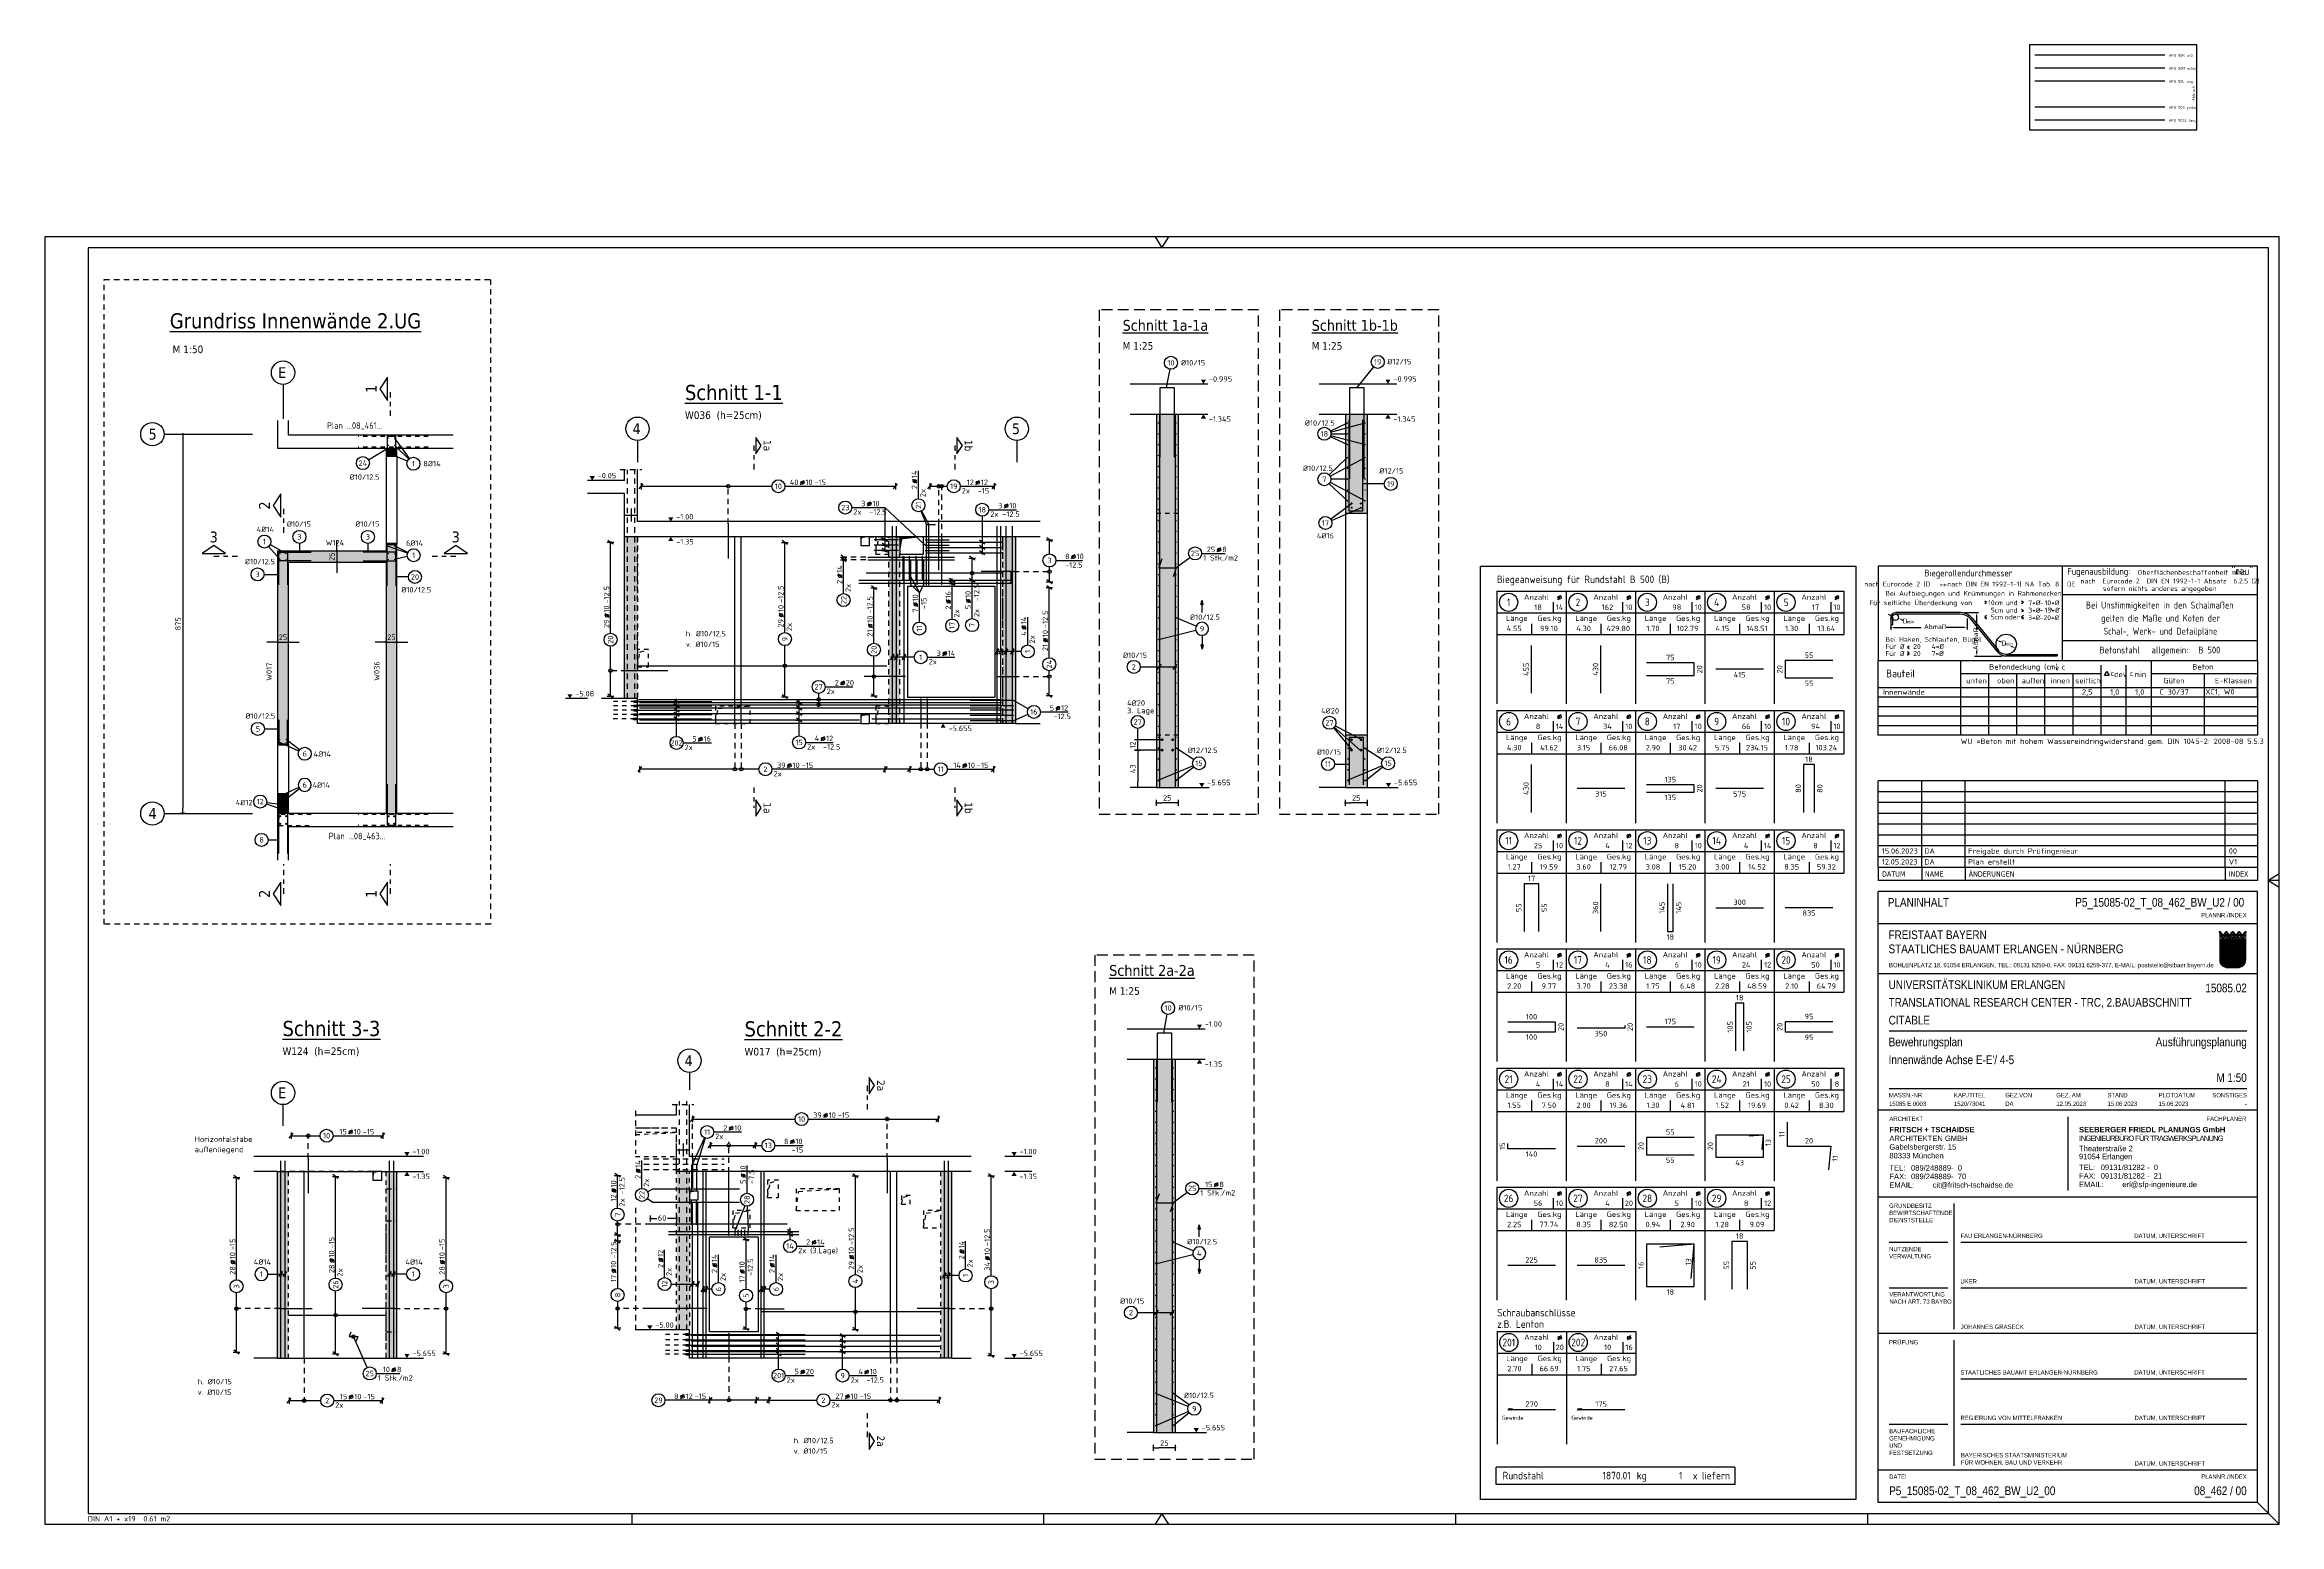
# Model space of a CAD drawing. Extents: x 47.9 to 116.8, y 46.1 to 80.4.
# Drawn here: x 47.9 to 99.4, y 46.1 to 80.2 of the extents above; entities that cross this region are included whole.
import ezdxf
from ezdxf.enums import TextEntityAlignment as Align

# ---------------------------------------------------------------- set-up
doc = ezdxf.new("R2010")
doc.units = 0
doc.header["$LTSCALE"] = 0.5
for name, pattern in [('AUSGEZOGEN', [1000.01, 1000, 0.01]), ('DASHDOTSMALL', [1.05, 0.5, -0.25, 0.05, -0.25]), ('DOT', [0.175, 0.05, -0.125]), ('HIDDEN', [0.375, 0.25, -0.125]), ('HIDDEN2', [0.187, 0.125, -0.062]), ('PUNKT', [0.175, 0.05, -0.125]), ('STRICHLINIE', [0.75, 0.5, -0.25]), ('STRICHPUNKT2', [0.55, 0.25, -0.125, 0.05, -0.125]), ('VERDECKT', [0.375, 0.25, -0.125])]:
    doc.linetypes.add(name, pattern=pattern)
for name, color, linetype in [('40 A Plankopf Text F+T', 7, 'Continuous'), ('ACHSEN', 150, 'Continuous'), ('AFB', 7, 'Continuous'), ('AFU', 7, 'Continuous'), ('BET-ANS', 7, 'Continuous'), ('BETON', 7, 'Continuous'), ('DETAIL', 7, 'Continuous'), ('DRUEBER', 7, 'Continuous'), ('grau_mittel', 7, 'Continuous'), ('HILFE', 7, 'Continuous'), ('koten', 7, 'Continuous'), ('LENTON', 7, 'Continuous'), ('MASSE', 7, 'Continuous'), ('OBJEKT', 7, 'Continuous'), ('RAHMEN', 7, 'Continuous'), ('RND', 7, 'Continuous'), ('RND_BILD', 7, 'Continuous'), ('SCHATTEN', 15, 'Continuous'), ('SCHNITTE', 7, 'Continuous'), ('SFP_Achsen', 7, 'Continuous'), ('STEMPEL', 7, 'Continuous'), ('TEXT', 7, 'Continuous'), ('VERDECKT', 7, 'Continuous'), ('WBZ', 7, 'Continuous')]:
    doc.layers.add(name, color=color, linetype=linetype)
doc.layers.add('NOPLOT', color=7, linetype='Continuous', plot=False)
doc.styles.add('ERSTELLTER_STIL_3', font='arial.ttf')
doc.styles.add('ERSTELLTER_STIL_4', font='arialbd.ttf')
doc.styles.add('helv', font='tahoma.ttf')
doc.styles.add('plankopf_ArialN', font='ARIALN.TTF')
doc.styles.add('txt', font='isocp.shx')
doc.linetypes.add('ABBRUCH', pattern='A,0.15,-0.15,["x",Standard,S=0.07,R=0,X=-0.1,Y=-0.0238],-0.005', length=0.305)
doc.linetypes.add('AFU_50K', pattern='A,0.15,["/",Standard,S=0.2,R=0,X=-0.01,Y=-0.1],0.07,["/",Standard,S=0.2,R=0,X=-0.01,Y=-0.1],0.15', length=0.37)
doc.linetypes.add('AFU_50L', pattern='A,0.75,["/",Standard,S=0.2,R=0,X=-0.01,Y=-0.1],0.07,["/",Standard,S=0.2,R=0,X=-0.01,Y=-0.1],0.75', length=1.57)
doc.linetypes.add('AFU_50M', pattern='A,0.45,["/",Standard,S=0.2,R=0,X=-0.01,Y=-0.1],0.07,["/",Standard,S=0.2,R=0,X=-0.01,Y=-0.1],0.45', length=0.97)
doc.linetypes.add('AFU_50S', pattern='A,0,-0.15,["/",Standard,S=0.2,R=0,X=-0.01,Y=-0.1],0,-0.07,["/",Standard,S=0.2,R=0,X=-0.01,Y=-0.1],-0.15', length=0.37)
doc.linetypes.add('AFU_50SL', pattern='A,0,-0.75,["/",Standard,S=0.2,R=0,X=-0.01,Y=-0.1],0,-0.07,["/",Standard,S=0.2,R=0,X=-0.01,Y=-0.1],-0.75', length=1.57)
doc.dimstyles.new('DOT_I', dxfattribs={"dimscale": 0.5, "dimtxt": 0.25, "dimasz": 0.25, "dimexe": 0.1, "dimexo": 0.3, "dimgap": 0.1, "dimtad": 1, "dimdec": 3, "dimzin": 3, "dimtxsty": 'txt', "dimblk": 'DOT', "dimblk1": 'DOT', "dimblk2": 'DOT', "dimsah": 1, "dimcen": 0.1, "dimse1": 1, "dimse2": 1, "dimazin": 0, "dimtfac": 1, "dimtdec": 4, "dimtix": 1, "dimtmove": 2, "dimatfit": 3, "dimfxl": 0, "dimtvp": 1, "dimtolj": 1, "dimtzin": 0, "dimarcsym": 0})
pattern_1 = [(0, (-322.07857, -163.97815), (8e-17, 0.254), [])]

# ---------------------------------------------------------------- blocks, each defined once
blk = doc.blocks.new('Bundeslandwappen')
at = {"lineweight": 9, "true_color": 0xffffff}
for points in [[(-5.8, 16.5), (-6, 16.5), (-6, 16.3), (-5.8, 16.3)], [(-5.1, 15.7), (-5.3, 15.7), (-5.3, 15.5), (-5.1, 15.5)], [(-3.5, 15.7), (-3.7, 15.7), (-3.7, 15.5), (-3.5, 15.5)], [(-2.8, 16.5), (-3, 16.5), (-3, 16.3), (-2.8, 16.3)], [(-2.2, 15.7), (-2.4, 15.7), (-2.4, 15.5), (-2.2, 15.5)], [(-0.6, 15.7), (-0.8, 15.7), (-0.8, 15.5), (-0.6, 15.5)], [(0.1, 16.5), (-0.1, 16.5), (-0.1, 16.3), (0.1, 16.3)], [(0.8, 15.7), (0.6, 15.7), (0.6, 15.5), (0.8, 15.5)], [(2.4, 15.7), (2.2, 15.7), (2.2, 15.5), (2.4, 15.5)], [(3, 16.5), (2.8, 16.5), (2.8, 16.3), (3, 16.3)], [(3.7, 15.7), (3.5, 15.7), (3.5, 15.5), (3.7, 15.5)], [(5.3, 15.7), (5.1, 15.7), (5.1, 15.5), (5.3, 15.5)], [(6, 16.5), (5.8, 16.5), (5.8, 16.3), (6, 16.3)]]:
    blk.add_hatch(color=7, dxfattribs=at).paths.add_polyline_path(points)
at = {"true_color": 0xffffff}
for points in [[(-5.3, 12.6), (-5.7, 12.6), (-5.7, 12.2), (-5.1, 12)], [(-1.4, 10.7), (-5.1, 12), (-3.6, 8.4), (0.1, 7.1)], [(0.9, 12.6), (-2.2, 12.6), (-1.4, 10.7), (2.2, 9.4)], [(4, 12.6), (1.7, 12.6), (4.4, 11.6)], [(5.7, 11.2), (4.4, 11.6), (5.7, 8.5)], [(-3.6, 8.4), (-5.7, 9.2), (-5.7, 6.2), (-2.1, 4.9)], [(-5.7, 6.1), (-5.7, 3.7, 0.041392), (-5.7, 3.1), (-4.2, 2.6)], [(-0.6, 1.3), (-4.2, 2.6), (-3.3, 0.4, 0.073774), (-2.3, 0.3), (-0.1, 0.3)], [(1.6, 3.6), (-2.1, 4.9), (-0.6, 1.3), (2.4, 0.3, 0.043654), (2.9, 0.4)], [(3.7, 5.8), (0.1, 7.1), (1.6, 3.6), (5.2, 2.3)], [(5.7, 8.1), (2.2, 9.4), (3.7, 5.8), (5.7, 5.1)]]:
    blk.add_hatch(color=7, dxfattribs=at).paths.add_polyline_path(points)
at = {"lineweight": 9}
h = blk.add_hatch(dxfattribs=at)
h.set_pattern_fill('ANSI31', color=256, scale=0.08, angle=315, style=0)
h.set_pattern_definition(pattern_1)
h.paths.add_polyline_path([(-5.1, 12), (-5.7, 12.2), (-5.7, 9.2), (-3.6, 8.4)])
h = blk.add_hatch(dxfattribs=at)
h.set_pattern_fill('ANSI31', color=256, scale=0.08, angle=315, style=0)
h.set_pattern_definition(pattern_1)
h.paths.add_polyline_path([(-2.2, 12.6), (-5.3, 12.6), (-5.1, 12), (-1.4, 10.7)])
h = blk.add_hatch(dxfattribs=at)
h.set_pattern_fill('ANSI31', color=256, scale=0.08, angle=315, style=0)
h.set_pattern_definition(pattern_1)
h.paths.add_polyline_path([(2.2, 9.4), (-1.4, 10.7), (0.1, 7.1), (3.7, 5.8)])
h = blk.add_hatch(dxfattribs=at)
h.set_pattern_fill('ANSI31', color=256, scale=0.08, angle=315, style=0)
h.set_pattern_definition(pattern_1)
h.paths.add_polyline_path([(4.4, 11.6), (1.7, 12.6), (0.9, 12.6), (2.2, 9.4), (5.7, 8.1), (5.7, 8.5)])
h = blk.add_hatch(dxfattribs=at)
h.set_pattern_fill('ANSI31', color=256, scale=0.08, angle=315, style=0)
h.set_pattern_definition(pattern_1)
h.paths.add_polyline_path([(5.7, 12.6), (4, 12.6), (4.4, 11.6), (5.7, 11.2)])
h = blk.add_hatch(dxfattribs=at)
h.set_pattern_fill('ANSI31', color=256, scale=0.08, angle=315, style=0)
h.set_pattern_definition(pattern_1)
h.paths.add_polyline_path([(-2.1, 4.9), (-5.7, 6.2), (-5.7, 6.1), (-4.2, 2.6), (-0.6, 1.3)])
h = blk.add_hatch(dxfattribs=at)
h.set_pattern_fill('ANSI31', color=256, scale=0.08, angle=315, style=0)
h.set_pattern_definition(pattern_1)
h.paths.add_polyline_path([(-4.2, 2.6), (-5.7, 3.1, 0.285055), (-3.3, 0.4)])
h = blk.add_hatch(dxfattribs=at)
h.set_pattern_fill('ANSI31', color=256, scale=0.08, angle=315, style=0)
h.set_pattern_definition(pattern_1)
h.paths.add_polyline_path([(0.1, 7.1), (-3.6, 8.4), (-2.1, 4.9), (1.6, 3.6)])
h = blk.add_hatch(dxfattribs=at)
h.set_pattern_fill('ANSI31', color=256, scale=0.08, angle=315, style=0)
h.set_pattern_definition(pattern_1)
h.paths.add_polyline_path([(-0.6, 1.3), (-0.1, 0.3), (2.3, 0.3, 0.004354), (2.4, 0.3)])
h = blk.add_hatch(dxfattribs=at)
h.set_pattern_fill('ANSI31', color=256, scale=0.08, angle=315, style=0)
h.set_pattern_definition(pattern_1)
h.paths.add_polyline_path([(5.3, 2.1), (5.2, 2.3), (1.6, 3.6), (2.9, 0.4, 0.22704)])
h = blk.add_hatch(dxfattribs=at)
h.set_pattern_fill('ANSI31', color=256, scale=0.08, angle=315, style=0)
h.set_pattern_definition(pattern_1)
h.paths.add_polyline_path([(5.7, 5.1), (3.7, 5.8), (5.2, 2.3), (5.4, 2.2, 0.111178), (5.7, 3.7)])
for p, q in [((-6, 16.1), (-6, 3.7)), ((-6, 13.3), (6, 13.3)), ((-6, 12.9), (6, 12.9)), ((-5.7, 12.6), (-5.7, 3.7)), ((-5.7, 12.6), (5.7, 12.6)), ((-5.7, 12.2), (5.7, 8.1)), ((-5.6, 16.6), (-5.6, 16.7)), ((-5.6, 15), (-5.6, 15.2)), ((-5.3, 15.2), (-5.3, 15)), ((-4.7, 14.5), (-5.3, 14.5)), ((-5.3, 12.6), (-0.1, 0.3)), ((-4.1, 14.5), (-3.5, 14.5)), ((-3.5, 15.2), (-3.5, 15)), ((-3.4, 13.9), (-2.9, 14.2)), ((-2.9, 13.6), (-3.4, 13.9)), ((-3.2, 16.6), (-3.2, 16.7)), ((-3.2, 15), (-3.2, 15.2)), ((-2.9, 15.6), (-2.9, 14.5)), ((-2.9, 14.2), (-2.5, 13.9)), ((-2.5, 13.9), (-2.9, 13.6)), ((-2.7, 16.6), (-2.7, 16.7)), ((-2.7, 15), (-2.7, 15.2)), ((-2.4, 15.2), (-2.4, 15)), ((-1.7, 14.5), (-2.3, 14.5)), ((-2.2, 12.6), (2.9, 0.4)), ((-1.2, 14.5), (-0.6, 14.5)), ((-0.5, 15.2), (-0.5, 15)), ((0, 14.2), (-0.4, 13.9)), ((-0.4, 13.9), (0, 13.6)), ((-0.3, 16.6), (-0.2, 16.7)), ((-0.2, 15), (-0.2, 15.2)), ((0, 15.6), (0, 14.5)), ((0.4, 13.9), (0, 14.2)), ((0, 13.6), (0.4, 13.9)), ((0.3, 16.6), (0.2, 16.7)), ((0.2, 15), (0.2, 15.2)), ((0.5, 15.2), (0.5, 15)), ((1.2, 14.5), (0.6, 14.5)), ((0.9, 12.6), (5.3, 2.1)), ((1.7, 14.5), (2.3, 14.5)), ((1.7, 12.6), (5.7, 11.2)), ((2.4, 15.2), (2.4, 15)), ((2.9, 14.2), (2.5, 13.9)), ((2.5, 13.9), (2.9, 13.6)), ((2.7, 16.6), (2.7, 16.7)), ((2.7, 15), (2.7, 15.2)), ((2.9, 15.6), (2.9, 14.5)), ((3.4, 13.9), (2.9, 14.2)), ((2.9, 13.6), (3.4, 13.9)), ((3.2, 16.6), (3.2, 16.7)), ((3.2, 15), (3.2, 15.2)), ((3.5, 15.2), (3.5, 15)), ((4.1, 14.5), (3.5, 14.5)), ((4, 12.6), (5.7, 8.5)), ((4.7, 14.5), (5.3, 14.5)), ((5.3, 15.2), (5.3, 15)), ((5.6, 16.6), (5.6, 16.7)), ((5.6, 15), (5.6, 15.2)), ((5.7, 3.7), (5.7, 12.6)), ((6, 3.7), (6, 16.1)), ((-5.7, 9.2), (5.7, 5.1)), ((-5.7, 6.2), (5.4, 2.2)), ((-5.7, 6.1), (-3.3, 0.4)), ((-5.7, 3.1), (2.4, 0.3)), ((-2.3, 0.3), (2.3, 0.3)), ((-2.3, 0), (2.3, 0))]:
    blk.add_line(p, q, dxfattribs=at)
for points in [[(-5.8, 16.3), (-6, 16.3), (-6, 16.5), (-5.8, 16.5)], [(-5.1, 15.5), (-5.3, 15.5), (-5.3, 15.7), (-5.1, 15.7)], [(-4.1, 13.7), (-4.8, 13.7), (-4.8, 14.1), (-4.1, 14.1)], [(-3.7, 15.5), (-3.5, 15.5), (-3.5, 15.7), (-3.7, 15.7)], [(-2.8, 16.3), (-3, 16.3), (-3, 16.5), (-2.8, 16.5)], [(-2.2, 15.5), (-2.4, 15.5), (-2.4, 15.7), (-2.2, 15.7)], [(-1.8, 13.7), (-1, 13.7), (-1, 14.1), (-1.8, 14.1)], [(-0.8, 15.5), (-0.6, 15.5), (-0.6, 15.7), (-0.8, 15.7)], [(0.1, 16.3), (-0.1, 16.3), (-0.1, 16.5), (0.1, 16.5)], [(0.8, 15.5), (0.6, 15.5), (0.6, 15.7), (0.8, 15.7)], [(1.8, 13.7), (1, 13.7), (1, 14.1), (1.8, 14.1)], [(2.2, 15.5), (2.4, 15.5), (2.4, 15.7), (2.2, 15.7)], [(3, 16.3), (2.8, 16.3), (2.8, 16.5), (3, 16.5)], [(3.7, 15.5), (3.5, 15.5), (3.5, 15.7), (3.7, 15.7)], [(4.1, 13.7), (4.8, 13.7), (4.8, 14.1), (4.1, 14.1)], [(5.1, 15.5), (5.3, 15.5), (5.3, 15.7), (5.1, 15.7)], [(5.8, 16.3), (6, 16.3), (6, 16.5), (5.8, 16.5)]]:
    blk.add_lwpolyline(points, close=True, dxfattribs=at)
for centre in [(-5.3, 13.9), (-3.7, 13.9), (-2.2, 13.9), (-0.7, 13.9), (0.7, 13.9), (2.2, 13.9), (3.7, 13.9), (5.3, 13.9)]:
    blk.add_circle(centre, 0.123, dxfattribs=at)
for centre, radius, start, end in [((-5.9, 16.5), 0.362, 44.6681, 253.1183), ((-5.7, 16.7), 0.05, 6.6615, 44.6681), ((-5.6, 16.6), 0.05, 186.6615, 265.6209), ((-5.6, 16.3), 0.281, 346.0232, 85.6209), ((-5.4, 16), 0.179, 74.7883, 15.1356), ((-5.5, 15.2), 0.157, 3.2756, 179.5521), ((-5.2, 15), 0.453, 182.8328, 261.3043), ((-5.4, 16.2), 0.05, 254.7883, 346.0232), ((-5.2, 16), 0.05, 93.0633, 195.1356), ((-5.3, 15.2), 0.191, 249.6358, 3.0857), ((-5.2, 15.9), 0.224, 350.9542, 93.0633), ((-5, 15.2), 0.05, 82.9467, 183.0857), ((-5, 15.5), 0.249, 262.9467, 77.8855), ((-4.9, 15.8), 0.05, 170.9542, 257.8855), ((-4.6, 14.9), 0.224, 71.4, 0), ((-4.7, 14.9), 0.312, 275.9649, 353.9773), ((-4.4, 15.2), 0.208, 317.0775, 222.9225), ((-4.2, 14.9), 0.224, 180, 108.6), ((-4.1, 14.9), 0.312, 186.0227, 264.0351), ((-3.8, 15.5), 0.249, 102.1145, 277.0533), ((-3.9, 15.8), 0.05, 282.1145, 9.0458), ((-3.6, 15.9), 0.224, 86.9367, 189.0458), ((-3.8, 15.2), 0.05, 356.9143, 97.0533), ((-3.5, 15.2), 0.191, 176.9143, 290.3642), ((-3.4, 16), 0.179, 164.8644, 105.2117), ((-3.6, 16), 0.05, 344.8644, 86.9367), ((-3.2, 16.3), 0.281, 94.3791, 193.9768), ((-3.4, 16.2), 0.05, 193.9768, 285.2117), ((-3.3, 15.2), 0.157, 0.4479, 176.7244), ((-3.6, 15), 0.453, 278.6957, 357.1672), ((-2.9, 16.6), 0.264, 24.0166, 155.3409), ((-3.1, 16.7), 0.05, 155.2288, 173.3385), ((-3.2, 16.6), 0.05, 274.3791, 353.3385), ((-2.7, 16.7), 0.05, 6.6615, 24.0166), ((-2.6, 16.6), 0.05, 186.6615, 265.6209), ((-2.5, 16), 0.179, 74.7883, 15.1356), ((-2.6, 15.2), 0.157, 3.2756, 179.5521), ((-2.3, 15), 0.453, 182.8328, 261.3043), ((-2.7, 16.3), 0.281, 346.0232, 85.6209), ((-2.4, 16.2), 0.05, 254.7883, 346.0232), ((-2.3, 15.2), 0.191, 249.6358, 3.0857), ((-2.3, 15.9), 0.224, 350.9542, 93.0633), ((-2.3, 16), 0.05, 93.0633, 195.1356), ((-2.1, 15.5), 0.249, 262.9467, 77.8855), ((-2.1, 15.2), 0.05, 82.9467, 183.0857), ((-2, 15.8), 0.05, 170.9542, 257.8855), ((-1.7, 14.9), 0.224, 71.4, 0), ((-1.5, 15.2), 0.208, 317.0775, 222.9225), ((-1.8, 14.9), 0.312, 275.9649, 353.9773), ((-1.2, 14.9), 0.224, 180, 108.6), ((-1.2, 14.9), 0.312, 186.0227, 264.0351), ((-0.9, 15.5), 0.249, 102.1145, 277.0533), ((-0.7, 15.9), 0.224, 86.9367, 189.0458), ((-0.9, 15.8), 0.05, 282.1145, 9.0458), ((-0.8, 15.2), 0.05, 356.9143, 97.0533), ((-0.6, 15.2), 0.191, 176.9143, 290.3642), ((-0.7, 16), 0.05, 344.8644, 86.9367), ((-0.3, 16.3), 0.281, 94.3791, 193.9768), ((-0.4, 16), 0.179, 164.8644, 105.2117), ((-0.5, 16.2), 0.05, 193.9768, 285.2117), ((-0.7, 15), 0.453, 278.6957, 357.1672), ((-0.4, 15.2), 0.157, 0.4479, 176.7244), ((-0.3, 16.6), 0.05, 274.3791, 353.3385), ((0, 16.6), 0.264, 24.0166, 155.3409), ((-0.2, 16.7), 0.05, 155.2288, 173.3385), ((0.2, 16.7), 0.05, 6.6615, 24.0166), ((0.4, 15.2), 0.157, 3.2756, 179.5521), ((0.7, 15), 0.453, 182.8328, 261.3043), ((0.3, 16.6), 0.05, 186.6615, 265.6209), ((0.3, 16.3), 0.281, 346.0232, 85.6209), ((0.4, 16), 0.179, 74.7883, 15.1356), ((0.5, 16.2), 0.05, 254.7883, 346.0232), ((0.6, 15.2), 0.191, 249.6358, 3.0857), ((0.7, 16), 0.05, 93.0633, 195.1356), ((0.7, 15.9), 0.224, 350.9542, 93.0633), ((0.8, 15.2), 0.05, 82.9467, 183.0857), ((0.9, 15.5), 0.249, 262.9467, 77.8855), ((0.9, 15.8), 0.05, 170.9542, 257.8855), ((1.2, 14.9), 0.224, 71.4, 0), ((1.2, 14.9), 0.312, 275.9649, 353.9773), ((1.5, 15.2), 0.208, 317.0775, 222.9225), ((1.7, 14.9), 0.224, 180, 108.6), ((1.8, 14.9), 0.312, 186.0227, 264.0351), ((2.1, 15.5), 0.249, 102.1145, 277.0533), ((2.3, 15.9), 0.224, 86.9367, 189.0458), ((2, 15.8), 0.05, 282.1145, 9.0458), ((2.1, 15.2), 0.05, 356.9143, 97.0533), ((2.3, 15.2), 0.191, 176.9143, 290.3642), ((2.5, 16), 0.179, 164.8644, 105.2117), ((2.3, 16), 0.05, 344.8644, 86.9367), ((2.3, 15), 0.453, 278.6957, 357.1672), ((2.7, 16.3), 0.281, 94.3791, 193.9768), ((2.4, 16.2), 0.05, 193.9768, 285.2117), ((2.6, 15.2), 0.157, 0.4479, 176.7244), ((2.6, 16.6), 0.05, 274.3791, 353.3385), ((2.9, 16.6), 0.264, 24.0166, 155.3409), ((2.7, 16.7), 0.05, 155.2288, 173.3385), ((3.1, 16.7), 0.05, 6.6615, 24.0166), ((3.2, 16.6), 0.05, 186.6615, 265.6209), ((3.2, 16.3), 0.281, 346.0232, 85.6209), ((3.4, 16), 0.179, 74.7883, 15.1356), ((3.3, 15.2), 0.157, 3.2756, 179.5521), ((3.6, 15), 0.453, 182.8328, 261.3043), ((3.4, 16.2), 0.05, 254.7883, 346.0232), ((3.6, 16), 0.05, 93.0633, 195.1356), ((3.5, 15.2), 0.191, 249.6358, 3.0857), ((3.6, 15.9), 0.224, 350.9542, 93.0633), ((3.8, 15.2), 0.05, 82.9467, 183.0857), ((3.8, 15.5), 0.249, 262.9467, 77.8855), ((3.9, 15.8), 0.05, 170.9542, 257.8855), ((4.2, 14.9), 0.224, 71.4, 0), ((4.1, 14.9), 0.312, 275.9649, 353.9773), ((4.4, 15.2), 0.208, 317.0775, 222.9225), ((4.6, 14.9), 0.224, 180, 108.6), ((4.7, 14.9), 0.312, 186.0227, 264.0351), ((5, 15.5), 0.249, 102.1145, 277.0533), ((4.9, 15.8), 0.05, 282.1145, 9.0458), ((5.2, 15.9), 0.224, 86.9367, 189.0458), ((5, 15.2), 0.05, 356.9143, 97.0533), ((5.3, 15.2), 0.191, 176.9143, 290.3642), ((5.4, 16), 0.179, 164.8644, 105.2117), ((5.2, 16), 0.05, 344.8644, 86.9367), ((5.6, 16.3), 0.281, 94.3791, 193.9768), ((5.4, 16.2), 0.05, 193.9768, 285.2117), ((5.5, 15.2), 0.157, 0.4479, 176.7244), ((5.2, 15), 0.453, 278.6957, 357.1672), ((5.9, 16.5), 0.362, 286.8817, 135.3319), ((5.7, 16.7), 0.05, 135.3319, 173.3385), ((5.6, 16.6), 0.05, 274.3791, 353.3385), ((-2.3, 3.7), 3.7, 180, 270), ((-2.3, 3.7), 3.4, 180, 270), ((2.3, 3.7), 3.7, 270, 0), ((2.3, 3.7), 3.4, 270, 0)]:
    blk.add_arc(centre, radius, start, end, dxfattribs=at)
blk = doc.blocks.new('Plankopf_PU')
for p, q in [((-18.5, 25.4), (-18.5, 27.7)), ((-1, 27.7), (-18.5, 27.7)), ((-1, 27.7), (-18.5, 27.7)), ((-1, 25.4), (-1, 27.7)), ((-1, 25.4), (-18.5, 25.4)), ((-1, 25.4), (-18.5, 25.4)), ((-18.5, 19.1), (-18.5, 25.4)), ((-1, 19.1), (-1, 25.4)), ((-1.5, 22.75), (-18, 22.75)), ((-18, 20.1), (-1.5, 20.1)), ((-18.5, 15.1), (-18.5, 19.1)), ((-1, 19.1), (-18.5, 19.1)), ((-9.75, 18.8), (-9.75, 15.4)), ((-1, 15.1), (-1, 19.1)), ((-1, 15.1), (-18.5, 15.1)), ((-1, 15.1), (-18.5, 15.1)), ((-18.5, 8.8), (-18.5, 15.1)), ((-15, 9), (-15, 14.8)), ((-1, 8.8), (-1, 15.1)), ((-15.3, 13), (-18, 13)), ((-1.5, 13), (-14.7, 13)), ((-15.3, 10.9), (-18, 10.9)), ((-1.5, 10.9), (-14.7, 10.9)), ((-18.5, 2.5), (-18.5, 8.8)), ((-1, 8.8), (-18.5, 8.8)), ((-15, 2.7), (-15, 8.5)), ((-1, 2.5), (-1, 8.8)), ((-1.5, 6.7), (-14.7, 6.7)), ((-15.3, 4.6), (-18, 4.6)), ((-1.5, 4.6), (-14.7, 4.6)), ((-1, 2.5), (-18.5, 2.5)), ((-18.5, 1), (-18.5, 2.5)), ((-1, 2.5), (-18.5, 2.5)), ((-1, 1), (-1, 2.5)), ((-1, 1), (-18.5, 1))]:
    blk.add_line(p, q)
at = {"xscale": 0.1, "yscale": 0.1, "zscale": 0.1}
blk.add_blockref('Bundeslandwappen', (-2.15, 25.67), dxfattribs=at)
at = {"linetype": 'AUSGEZOGEN', "lineweight": 35, "style": 'plankopf_ArialN'}
blk.add_text('STAATLICHES BAUAMT ERLANGEN - NÜRNBERG', height=0.4, dxfattribs=at).set_placement((-18.03, 26.55), align=Align.MIDDLE_LEFT)
for s, height, p in [('FREISTAAT BAYERN', 0.4, (-18.03, 27.4)), ('PRÜFUNG', 0.2, (-18.01, 8.5))]:
    blk.add_text(s, height=height, dxfattribs=at).set_placement(p, align=Align.TOP_LEFT)
at = {"style": 'plankopf_ArialN'}
for s, p in [('BOHLENPLATZ 18, 91054 ERLANGEN, TEL.: 09131 6259-0, FAX: 09131 6259-377, E-MAIL: poststelle@stbaer.bayern.de', (-18.01, 25.7)), ('MASSN.-NR', (-18.01, 19.7)), ('KAP./TITEL', (-15.01, 19.7)), ('GEZ.VON', (-12.64, 19.7)), ('GEZ. AM', (-10.29, 19.7)), ('STAND', (-7.93, 19.7)), ('PLOTDATUM', (-5.57, 19.7)), ('FAU ERLANGEN-NÜRNBERG', (-14.71, 13.21)), ('DATUM, UNTERSCHRIFT', (-6.69, 13.21)), ('UKER', (-14.71, 11.11)), ('DATUM, UNTERSCHRIFT', (-6.68, 11.11)), ('JOHANNES GRASECK', (-14.7, 9.01)), ('DATUM, UNTERSCHRIFT', (-6.68, 9.01)), ('STAATLICHES BAUAMT ERLANGEN-NÜRNBERG', (-14.71, 6.91)), ('DATUM, UNTERSCHRIFT', (-6.69, 6.91)), ('REGIERUNG VON MITTELFRANKEN', (-14.71, 4.81)), ('DATUM, UNTERSCHRIFT', (-6.68, 4.81)), ('DATEI', (-18, 2.1)), ('DATUM, UNTERSCHRIFT', (-6.68, 2.71))]:
    blk.add_text(s, height=0.2, dxfattribs=at).set_placement(p)
for s, p in [('SONSTIGES', (-1.49, 19.7)), ('PLANNR./INDEX', (-1.5, 2.1))]:
    blk.add_text(s, height=0.2, dxfattribs=at).set_placement(p, align=Align.RIGHT)
at = {"linetype": 'AUSGEZOGEN', "lineweight": 35, "style": 'plankopf_ArialN'}
blk.add_text('ARCHITEKT', height=0.2, dxfattribs=at).set_placement((-17.99, 18.61))
blk.add_text('FACHPLANER', height=0.2, dxfattribs=at).set_placement((-1.52, 18.61), align=Align.RIGHT)
at = {"insert": (-5.57, 19.3), "char_height": 0.2, "attachment_point": 7, "style": 'plankopf_ArialN'}
blk.add_mtext('15.06.2023', dxfattribs=at)
at = {"char_height": 0.2, "attachment_point": 1, "style": 'plankopf_ArialN'}
for s, insert, width in [('GRUNDBESITZ\\PBEWIRTSCHAFTENDE DIENSTSTELLE', (-18, 14.8), 2.5), ('NUTZENDE^JVERWALTUNG', (-18, 12.8), 2.6984), ('VERANTWORTUNG  NACH ART. 73 BAYBO', (-17.99, 10.71), 2.6877), ('BAUFACHLICHE GENEHMIGUNG UND FESTSETZUNG', (-18, 4.4), 2.2311), ('BAYERISCHES STAATSMINISTERIUM ^JFÜR WOHNEN, BAU UND VERKEHR', (-14.69, 3.29), 9.2941)]:
    blk.add_mtext(s, dxfattribs=dict(at, insert=insert, width=width))
at = {"style": 'plankopf_ArialN'}
for tag, p in [('PROJEKTBEZEICHNUNGZ1', (-18.03, 24.58)), ('PROJEKTBEZEICHNUNGZ2', (-18.03, 23.76)), ('PROJEKTBEZEICHNUNGZ3', (-18.03, 22.94))]:
    blk.add_attdef(tag, text='', height=0.4, dxfattribs=at).set_placement(p, align=Align.BOTTOM_LEFT)
for tag, p in [('GEB.-NR', (-1.5, 24.95)), ('0.000X', (-1.51, 1.75))]:
    blk.add_attdef(tag, text='', height=0.4, dxfattribs=at).set_placement(p, align=Align.TOP_RIGHT)
for tag, p, height in [('PLANINHALTZ1', (-18.03, 22.06), 0.4), ('PLANINHALTZ2', (-18.03, 21.23), 0.4), ('PLANINHALTZ3', (-18.03, 20.41), 0.4), ('MASSN.-NR', (-18.01, 19.3), 0.2), ('KAPITEL/TITEL', (-15.01, 19.3), 0.2), ('GEZ_VON', (-12.64, 19.3), 0.2), ('GEZ_AM', (-10.29, 19.3), 0.2), ('STAND', (-7.93, 19.3), 0.2)]:
    blk.add_attdef(tag, p, '', height=height, dxfattribs=at)
for tag, height, p in [('PLANUNGSPHASE', 0.4, (-1.5, 22.06)), ('PROJEKTKATEGORIE', 0.4, (-1.5, 21.23)), ('MAßSTAB', 0.4, (-1.5, 20.41)), ('SONSTIGES', 0.2, (-1.5, 19.3))]:
    blk.add_attdef(tag, text='', height=height, dxfattribs=at).set_placement(p, align=Align.RIGHT)
at = {"layer": '40 A Plankopf Text F+T', "color": 7, "linetype": 'Continuous', "lineweight": 13, "char_height": 0.25, "attachment_point": 7}
for s, insert, style in [('\\A1;ARCHITEKTEN GMBH', (-17.99, 17.68), 'ERSTELLTER_STIL_3'), ('\\A1;Gabelsbergerstr. 15', (-17.99, 17.21), 'ERSTELLTER_STIL_3'), ('\\A1;FRITSCH + TSCHAIDSE ', (-17.99, 18.08), 'ERSTELLTER_STIL_4'), ('\\A1;SEEBERGER FRIEDL PLANUNGS GmbH', (-9.24, 18.08), 'ERSTELLTER_STIL_4'), ('\\A1;{\\T0.8;INGENIEURBÜRO FÜR TRAGWERKSPLANUNG}', (-9.24, 17.68), 'ERSTELLTER_STIL_3'), ('\\A1;80333 München', (-17.99, 16.88), 'ERSTELLTER_STIL_3'), ('\\A1;Theaterstraße 2', (-9.24, 17.21), 'ERSTELLTER_STIL_3'), ('\\A1;91054 Erlangen', (-9.24, 16.77), 'ERSTELLTER_STIL_3')]:
    blk.add_mtext(s, dxfattribs=dict(at, insert=insert, style=style))
at = {"layer": '40 A Plankopf Text F+T', "color": 7, "linetype": 'Continuous', "lineweight": 13, "char_height": 0.25, "attachment_point": 7, "line_spacing_factor": 0.945293, "style": 'ERSTELLTER_STIL_3'}
for s, insert in [('\\A1;TEL: ^I089/248889-  0\\PFAX: ^I089/248889-  70\\PEMAIL: ^Icit@fritsch-tschaidse.de', (-17.99, 15.48)), ('\\A1;TEL: ^I09131/81282 -  0\\PFAX: ^I09131/81282 -  21\\PEMAIL: ^Ierl@sfp-ingenieure.de', (-9.24, 15.48))]:
    blk.add_mtext(s, dxfattribs=dict(at, insert=insert))
blk = doc.blocks.new('Plankopf-ER')
at = {"layer": 'RAHMEN', "color": 7, "linetype": 'Continuous'}
for p, q in [((-0.5, 4.6), (-18, 4.6)), ((-18, 4.1), (-18, 4.6)), ((-16, 4.1), (-16, 4.6)), ((-14, 4.1), (-14, 4.6)), ((-2, 4.1), (-2, 4.6)), ((-0.5, 4.6), (-0.5, 4.1)), ((-0.5, 4.1), (-18, 4.1)), ((-18, 3.6), (-18, 4.1)), ((-0.5, 3.6), (-18, 3.6)), ((-18, 3.1), (-18, 3.6)), ((-0.5, 3.1), (-18, 3.1)), ((-18, 2.6), (-18, 3.1)), ((-16, 3.6), (-16, 4.1)), ((-16, 3.1), (-16, 3.6)), ((-16, 2.6), (-16, 3.1)), ((-14, 3.6), (-14, 4.1)), ((-14, 3.1), (-14, 3.6)), ((-14, 2.6), (-14, 3.1)), ((-2, 3.6), (-2, 4.1)), ((-2, 3.1), (-2, 3.6)), ((-2, 2.6), (-2, 3.1)), ((-0.5, 4.1), (-0.5, 3.6)), ((-0.5, 3.6), (-0.5, 3.1)), ((-0.5, 3.1), (-0.5, 2.6)), ((-0.5, 2.6), (-18, 2.6)), ((-18, 2.1), (-18, 2.6)), ((-0.5, 2.1), (-18, 2.1)), ((-18, 1.6), (-18, 2.1)), ((-16, 2.1), (-16, 2.6)), ((-16, 1.6), (-16, 2.1)), ((-14, 2.1), (-14, 2.6)), ((-14, 1.6), (-14, 2.1)), ((-2, 2.1), (-2, 2.6)), ((-2, 1.6), (-2, 2.1)), ((-0.5, 2.6), (-0.5, 2.1)), ((-0.5, 2.1), (-0.5, 1.6)), ((-0.5, 1.6), (-18, 1.6)), ((-18, 1.1), (-18, 1.6)), ((-0.5, 1.1), (-18, 1.1)), ((-18, 0.6), (-18, 1.1)), ((-16, 1.1), (-16, 1.6)), ((-16, 0.6), (-16, 1.1)), ((-14, 1.1), (-14, 1.6)), ((-14, 0.6), (-14, 1.1)), ((-2, 1.1), (-2, 1.6)), ((-2, 0.6), (-2, 1.1)), ((-0.5, 1.6), (-0.5, 1.1)), ((-0.5, 1.1), (-0.5, 0.6)), ((-0.5, 0.6), (-18, 0.6)), ((-18, 0.6), (-18, 0)), ((-0.5, 0), (-18, 0)), ((-16, 0.6), (-16, 0)), ((-14, 0.6), (-14, 0)), ((-2, 0.6), (-2, 0)), ((-0.5, 0.6), (-0.5, 0))]:
    blk.add_line(p, q, dxfattribs=at)
at = {"layer": 'RAHMEN', "color": 7, "linetype": 'Continuous', "style": 'txt'}
for tag, p in [('INDEX-D8', (-17.84, 4.24)), ('INDEX-N8', (-15.88, 4.24)), ('INDEX-X8', (-13.86, 4.24)), ('INDEX8', (-1.83, 4.24)), ('INDEX-D7', (-17.84, 3.74)), ('INDEX-D6', (-17.84, 3.24)), ('INDEX-N7', (-15.88, 3.74)), ('INDEX-N6', (-15.88, 3.24)), ('INDEX-X7', (-13.86, 3.74)), ('INDEX-X6', (-13.86, 3.24)), ('INDEX7', (-1.83, 3.74)), ('INDEX6', (-1.83, 3.24)), ('INDEX-D5', (-17.84, 2.74)), ('INDEX-D4', (-17.84, 2.24)), ('INDEX-N5', (-15.88, 2.74)), ('INDEX-N4', (-15.88, 2.24)), ('INDEX-X5', (-13.86, 2.74)), ('INDEX-X4', (-13.86, 2.24)), ('INDEX5', (-1.83, 2.74)), ('INDEX4', (-1.83, 2.24)), ('INDEX-D3', (-17.84, 1.74)), ('INDEX-D2', (-17.84, 1.24)), ('INDEX-N3', (-15.88, 1.74)), ('INDEX-N2', (-15.88, 1.24)), ('INDEX-X3', (-13.86, 1.74)), ('INDEX-X2', (-13.86, 1.24)), ('INDEX3', (-1.83, 1.74)), ('INDEX2', (-1.83, 1.24)), ('INDEX-D1', (-17.84, 0.74)), ('INDEX-N1', (-15.88, 0.74)), ('INDEX-X1', (-13.86, 0.74)), ('INDEX1', (-1.83, 0.74))]:
    blk.add_attdef(tag, p, '', height=0.25, dxfattribs=at)
at = {"layer": 'STEMPEL', "color": 7, "linetype": 'Continuous', "style": 'helv'}
for s, p in [('DATUM', (-17.83, 0.18)), ('NAME', (-15.85, 0.18)), ('ÄNDERUNGEN', (-13.83, 0.18))]:
    blk.add_text(s, height=0.25, dxfattribs=at).set_placement(p)
at = {"layer": 'STEMPEL', "color": 7, "linetype": 'Continuous', "style": 'helv', "width": 0.8}
blk.add_text('INDEX', height=0.25, dxfattribs=at).set_placement((-1.83, 0.18))
blk = doc.blocks.new('A1-19-0')
at = {"layer": 'RAHMEN'}
for p, q in [((103.1, 59.4), (0, 59.4)), ((0, 59.4), (0, 0)), ((103.1, 0), (103.1, 59.4)), ((0, 0), (103.1, 0))]:
    blk.add_line(p, q, dxfattribs=at)
at = {"layer": 'RAHMEN', "color": 5}
for p, q in [((102.6, 58.9), (2, 58.9)), ((2, 58.9), (2, 0.5)), ((102.6, 0.5), (102.6, 58.9)), ((2, 0.5), (102.6, 0.5))]:
    blk.add_line(p, q, dxfattribs=at)
at = {"layer": 'RAHMEN', "color": 7, "linetype": 'Continuous'}
for p, q in [((51.24, 59.4), (51.55, 58.9)), ((51.55, 58.9), (51.86, 59.4)), ((103.1, 30.01), (102.6, 29.7)), ((102.6, 29.7), (103.1, 29.39)), ((51.55, 0.5), (51.24, 0)), ((51.86, 0), (51.55, 0.5))]:
    blk.add_line(p, q, dxfattribs=at)
at = {"layer": 'RAHMEN', "color": 7}
for p, q in [((27.1, 0), (27.1, 0.5)), ((46.1, 0), (46.1, 0.5)), ((65.1, 0), (65.1, 0.5)), ((84.1, 0.5), (84.1, 0))]:
    blk.add_line(p, q, dxfattribs=at)
at = {"layer": 'RAHMEN', "color": 7, "style": 'txt'}
blk.add_text('DIN A1 + x19  0.61 m2', height=0.25, dxfattribs=at).set_placement((1.99, 0.13))
blk = doc.blocks.new('DOT')
at = {"layer": 'MASSE', "color": 7, "linetype": 'Continuous'}
for p, q in [((0, 0), (-1, 0)), ((0, 0.54), (0, -0.54))]:
    blk.add_line(p, q, dxfattribs=at)
at = {"layer": 'MASSE', "color": 7, "linetype": 'Continuous', "const_width": 0.2}
blk.add_lwpolyline([(-0.1, 0, 1), (0.1, 0, 1)], format="xyb", close=True, dxfattribs=at)
blk = doc.blocks.new('*D11')
at = {"layer": 'DEFPOINTS', "color": 0, "linetype": 'AUSGEZOGEN', "transparency": 16777216}
for p in [(55.729, 66.407), (55.979, 66.407), (55.979, 66.407)]:
    blk.add_point(p, dxfattribs=at)
at = {"layer": 'MASSE', "color": 0, "linetype": 'AUSGEZOGEN', "lineweight": -2, "transparency": 16777216}
for p, q in [((55.604, 66.407), (55.479, 66.407)), ((55.729, 66.407), (55.979, 66.407)), ((56.104, 66.407), (56.229, 66.407))]:
    blk.add_line(p, q, dxfattribs=at)
at = {"layer": 'MASSE', "color": 0, "linetype": 'AUSGEZOGEN', "lineweight": -2, "transparency": 16777216, "xscale": 0.125, "yscale": 0.125, "zscale": 0.125}
blk.add_blockref('DOT', (55.729, 66.407), dxfattribs=at)
at = {"layer": 'MASSE', "color": 0, "linetype": 'AUSGEZOGEN', "lineweight": -2, "transparency": 16777216, "xscale": 0.125, "yscale": 0.125, "zscale": 0.125, "rotation": 180}
blk.add_blockref('DOT', (55.979, 66.407), dxfattribs=at)
at = {"layer": 'MASSE', "color": 0, "linetype": 'AUSGEZOGEN', "transparency": 16777216, "insert": (55.854, 66.52), "char_height": 0.125, "attachment_point": 5, "style": 'txt'}
blk.add_mtext('\\A1;25', dxfattribs=at)
blk = doc.blocks.new('*D12')
at = {"layer": 'DEFPOINTS', "color": 0, "linetype": 'AUSGEZOGEN', "transparency": 16777216}
for p in [(51.044, 71.202), (51.044, 62.452), (51.044, 62.452)]:
    blk.add_point(p, dxfattribs=at)
at = {"layer": 'MASSE', "color": 0, "linetype": 'AUSGEZOGEN', "lineweight": -2, "transparency": 16777216}
blk.add_line((51.044, 71.077), (51.044, 62.577), dxfattribs=at)
at = {"layer": 'MASSE', "color": 0, "linetype": 'AUSGEZOGEN', "lineweight": -2, "transparency": 16777216, "xscale": 0.125, "yscale": 0.125, "zscale": 0.125}
for p, rotation in [((51.044, 71.202), 90), ((51.044, 62.452), 270)]:
    blk.add_blockref('DOT', p, dxfattribs=dict(at, rotation=rotation))
at = {"layer": 'MASSE', "color": 0, "linetype": 'AUSGEZOGEN', "transparency": 16777216, "insert": (50.932, 66.827), "char_height": 0.125, "attachment_point": 5, "rotation": 90, "style": 'txt'}
blk.add_mtext('\\A1;875', dxfattribs=at)
blk = doc.blocks.new('OKRD_O')
at = {"color": 0, "linetype": 'ByBlock'}
blk.add_solid([(-0.12, 0.2), (0.12, 0.2), (0, 0)], dxfattribs=at)
at = {"color": 0, "linetype": 'ByBlock', "style": 'txt'}
blk.add_attdef('OKRD', (0.25, 0.1), '', height=0.25, dxfattribs=at)
blk = doc.blocks.new('OKRD_U')
at = {"color": 0, "linetype": 'ByBlock'}
blk.add_solid([(-0.12, -0.2), (0.12, -0.2), (0, 0)], dxfattribs=at)
at = {"color": 0, "linetype": 'ByBlock', "style": 'txt'}
blk.add_attdef('OKRD', (0.25, -0.35), '', height=0.25, dxfattribs=at)
blk = doc.blocks.new('RND_LEI')
at = {"layer": 'RND', "color": 7, "linetype": 'Continuous'}
blk.add_line((1.02, 0.07), (1.19, 0.27), dxfattribs=at)
for centre, radius in [((0, 0), 0.3), ((1.11, 0.17), 0.075)]:
    blk.add_circle(centre, radius, dxfattribs=at)
at = {"layer": 'RND', "color": 7, "linetype": 'Continuous', "style": 'txt'}
blk.add_attdef('POSL', text='', height=0.25, dxfattribs=at).set_placement((0, 0), align=Align.MIDDLE)
blk.add_attdef('ANZ', text='', height=0.25, dxfattribs=at).set_placement((0.93, 0.06), align=Align.RIGHT)
for tag, p in [('DUM', (1.25, 0.06)), ('ABSTD', (1.67, 0.06)), ('POSTXT', (0.37, -0.33))]:
    blk.add_attdef(tag, p, '', height=0.25, dxfattribs=at)
blk = doc.blocks.new('A$C3ece3bda')
at = {"layer": 'LENTON', "color": 102}
for p, q in [((-0.087, 0.016), (-0.087, 0.008)), ((-0.087, 0.016), (-0.086, 0.016)), ((-0.085, 0.01), (-0.087, 0.012)), ((-0.087, 0.008), (-0.087, -0.008)), ((-0.085, 0.014), (-0.086, 0.016)), ((-0.085, 0.01), (-0.085, -0.01)), ((-0.052, 0.007), (-0.085, 0.01)), ((-0.085, 0.01), (-0.085, -0.01)), ((-0.083, 0.016), (-0.084, 0.014)), ((-0.083, 0.016), (-0.002, 0.016)), ((-0.052, 0.007), (-0.052, -0.007)), ((-0.002, 0.01), (-0.035, 0.007)), ((-0.035, 0.007), (-0.035, -0.007)), ((0, 0.014), (-0.002, 0.016)), ((0, 0.012), (-0.002, 0.01)), ((-0.002, 0.01), (-0.002, -0.01)), ((-0.002, -0.01), (-0.002, 0.01)), ((0, 0.014), (0, 0.012)), ((0, 0.012), (0, 0)), ((0, 0), (0, -0.012)), ((-0.087, -0.008), (-0.087, -0.016)), ((-0.087, -0.012), (-0.085, -0.01)), ((-0.087, -0.016), (-0.086, -0.016)), ((-0.086, -0.016), (-0.085, -0.014)), ((-0.085, -0.01), (-0.052, -0.007)), ((-0.084, -0.014), (-0.083, -0.016)), ((-0.083, -0.016), (-0.002, -0.016)), ((-0.035, -0.007), (-0.002, -0.01)), ((-0.002, -0.01), (0, -0.012)), ((-0.002, -0.016), (0, -0.014)), ((0, -0.012), (0, -0.014))]:
    blk.add_line(p, q, dxfattribs=at)
for centre, start, end in [((-0.084, 0.014), 207.5, 332.5), ((-0.084, -0.014), 27.5001, 152.4999)]:
    blk.add_arc(centre, 0.00041, start, end, dxfattribs=at)
blk = doc.blocks.new('A$Cfa94c484')
at = {"layer": 'ACHSEN', "color": 140, "linetype": 'AUSGEZOGEN'}
blk.add_line((-0.04, 0), (-0.104, 0), dxfattribs=at)
at = {"layer": 'LENTON', "color": 102, "linetype": 'AUSGEZOGEN'}
blk.add_blockref('A$C3ece3bda', (0, 0), dxfattribs=at)
blk = doc.blocks.new('lei_gre')
at = {"layer": 'RND', "color": 7, "linetype": 'Continuous'}
for p, q in [((-0.09, -0.12), (0.09, 0.12)), ((0, 0.15), (0, -0.15))]:
    blk.add_line(p, q, dxfattribs=at)
blk = doc.blocks.new('SCHN-1')
at = {"layer": 'SCHNITTE', "color": 5, "linetype": 'Continuous'}
blk.add_lwpolyline([(0.54, 0.13), (0, 0.49), (-0.54, 0.13)], close=True, dxfattribs=at)
at = {"layer": 'SCHNITTE', "color": 6, "linetype": 'Continuous', "style": 'helv'}
blk.add_attdef('SCHN-1', text='', height=0.5, dxfattribs=at).set_placement((0, 0.64), align=Align.CENTER)
blk = doc.blocks.new('RND_HIN')
at = {"layer": 'RND', "color": 7, "linetype": 'Continuous'}
blk.add_circle((0, 0), 0.3, dxfattribs=at)
at = {"layer": 'RND', "color": 7, "linetype": 'Continuous', "style": 'txt'}
blk.add_attdef('POSI', text='', height=0.25, dxfattribs=at).set_placement((0, 0), align=Align.MIDDLE)
blk = doc.blocks.new('*D33')
at = {"layer": 'DEFPOINTS', "color": 0, "linetype": 'AUSGEZOGEN', "transparency": 16777216}
for p in [(61.831, 53.108), (61.831, 53.108), (62.431, 53.108)]:
    blk.add_point(p, dxfattribs=at)
at = {"layer": 'MASSE', "color": 0, "linetype": 'AUSGEZOGEN', "lineweight": -2, "transparency": 16777216}
for p, q in [((61.956, 53.108), (61.976, 53.108)), ((62.306, 53.108), (62.221, 53.108))]:
    blk.add_line(p, q, dxfattribs=at)
at = {"layer": 'MASSE', "color": 0, "linetype": 'AUSGEZOGEN', "lineweight": -2, "transparency": 16777216, "xscale": 0.125, "yscale": 0.125, "zscale": 0.125, "rotation": 180}
blk.add_blockref('DOT', (61.831, 53.108), dxfattribs=at)
at = {"layer": 'MASSE', "color": 0, "linetype": 'AUSGEZOGEN', "lineweight": -2, "transparency": 16777216, "xscale": 0.125, "yscale": 0.125, "zscale": 0.125}
blk.add_blockref('DOT', (62.431, 53.108), dxfattribs=at)
at = {"layer": 'MASSE', "color": 0, "linetype": 'AUSGEZOGEN', "transparency": 16777216, "insert": (62.098, 53.121), "char_height": 0.125, "attachment_point": 5, "style": 'txt'}
blk.add_mtext('\\A1;60', dxfattribs=at)
blk = doc.blocks.new('*D34')
at = {"layer": 'DEFPOINTS', "color": 0, "linetype": 'AUSGEZOGEN', "transparency": 16777216}
for p in [(53.229, 66.407), (53.479, 66.407), (53.479, 66.407)]:
    blk.add_point(p, dxfattribs=at)
at = {"layer": 'MASSE', "color": 0, "linetype": 'AUSGEZOGEN', "lineweight": -2, "transparency": 16777216}
for p, q in [((53.104, 66.407), (52.979, 66.407)), ((53.229, 66.407), (53.479, 66.407)), ((53.604, 66.407), (53.729, 66.407))]:
    blk.add_line(p, q, dxfattribs=at)
at = {"layer": 'MASSE', "color": 0, "linetype": 'AUSGEZOGEN', "lineweight": -2, "transparency": 16777216, "xscale": 0.125, "yscale": 0.125, "zscale": 0.125}
blk.add_blockref('DOT', (53.229, 66.407), dxfattribs=at)
at = {"layer": 'MASSE', "color": 0, "linetype": 'AUSGEZOGEN', "lineweight": -2, "transparency": 16777216, "xscale": 0.125, "yscale": 0.125, "zscale": 0.125, "rotation": 180}
blk.add_blockref('DOT', (53.479, 66.407), dxfattribs=at)
at = {"layer": 'MASSE', "color": 0, "linetype": 'AUSGEZOGEN', "transparency": 16777216, "insert": (53.354, 66.52), "char_height": 0.125, "attachment_point": 5, "style": 'txt'}
blk.add_mtext('\\A1;25', dxfattribs=at)
blk = doc.blocks.new('*D36')
at = {"layer": 'DEFPOINTS', "color": 0, "linetype": 'AUSGEZOGEN', "transparency": 16777216}
for p in [(73.436, 47.818), (73.436, 47.818), (73.936, 47.818)]:
    blk.add_point(p, dxfattribs=at)
at = {"layer": 'MASSE', "color": 0, "linetype": 'AUSGEZOGEN', "lineweight": -2, "transparency": 16777216}
blk.add_line((73.811, 47.818), (73.561, 47.818), dxfattribs=at)
at = {"layer": 'MASSE', "color": 0, "linetype": 'AUSGEZOGEN', "lineweight": -2, "transparency": 16777216, "xscale": 0.125, "yscale": 0.125, "zscale": 0.125, "rotation": 180}
blk.add_blockref('DOT', (73.436, 47.818), dxfattribs=at)
at = {"layer": 'MASSE', "color": 0, "linetype": 'AUSGEZOGEN', "lineweight": -2, "transparency": 16777216, "xscale": 0.125, "yscale": 0.125, "zscale": 0.125}
blk.add_blockref('DOT', (73.936, 47.818), dxfattribs=at)
at = {"layer": 'MASSE', "color": 0, "linetype": 'AUSGEZOGEN', "transparency": 16777216, "insert": (73.686, 47.931), "char_height": 0.125, "attachment_point": 5, "style": 'txt'}
blk.add_mtext('\\A1;25', dxfattribs=at)
blk = doc.blocks.new('Pfeillinie')
at = {"layer": 'TEXT', "linetype": 'Continuous'}
blk.add_hatch(color=7, dxfattribs=at).paths.add_polyline_path([(0, 0), (-0.8, 0.2), (-0.8, 0), (-0.8, -0.2)])
at = {"layer": 'TEXT', "color": 7, "linetype": 'Continuous'}
for p, q in [((-0.8, 0), (-0.8, 0.2)), ((-0.8, 0.2), (0, 0)), ((-0.8, 0), (-0.8, -0.2)), ((-0.8, -0.2), (0, 0))]:
    blk.add_line(p, q, dxfattribs=at)
blk = doc.blocks.new('*D37')
at = {"layer": 'DEFPOINTS', "color": 0, "linetype": 'AUSGEZOGEN', "transparency": 16777216}
for p in [(73.501, 62.699), (73.501, 62.699), (74.001, 62.699)]:
    blk.add_point(p, dxfattribs=at)
at = {"layer": 'MASSE', "color": 0, "linetype": 'AUSGEZOGEN', "lineweight": -2, "transparency": 16777216}
blk.add_line((73.876, 62.699), (73.626, 62.699), dxfattribs=at)
at = {"layer": 'MASSE', "color": 0, "linetype": 'AUSGEZOGEN', "lineweight": -2, "transparency": 16777216, "xscale": 0.125, "yscale": 0.125, "zscale": 0.125, "rotation": 180}
blk.add_blockref('DOT', (73.501, 62.699), dxfattribs=at)
at = {"layer": 'MASSE', "color": 0, "linetype": 'AUSGEZOGEN', "lineweight": -2, "transparency": 16777216, "xscale": 0.125, "yscale": 0.125, "zscale": 0.125}
blk.add_blockref('DOT', (74.001, 62.699), dxfattribs=at)
at = {"layer": 'MASSE', "color": 0, "linetype": 'AUSGEZOGEN', "transparency": 16777216, "insert": (73.751, 62.812), "char_height": 0.125, "attachment_point": 5, "style": 'txt'}
blk.add_mtext('\\A1;25', dxfattribs=at)
blk = doc.blocks.new('*D38')
at = {"layer": 'DEFPOINTS', "color": 0, "linetype": 'AUSGEZOGEN', "transparency": 16777216}
for p in [(77.862, 62.699), (77.862, 62.699), (78.362, 62.699)]:
    blk.add_point(p, dxfattribs=at)
at = {"layer": 'MASSE', "color": 0, "linetype": 'AUSGEZOGEN', "lineweight": -2, "transparency": 16777216}
blk.add_line((78.237, 62.699), (77.987, 62.699), dxfattribs=at)
at = {"layer": 'MASSE', "color": 0, "linetype": 'AUSGEZOGEN', "lineweight": -2, "transparency": 16777216, "xscale": 0.125, "yscale": 0.125, "zscale": 0.125, "rotation": 180}
blk.add_blockref('DOT', (77.862, 62.699), dxfattribs=at)
at = {"layer": 'MASSE', "color": 0, "linetype": 'AUSGEZOGEN', "lineweight": -2, "transparency": 16777216, "xscale": 0.125, "yscale": 0.125, "zscale": 0.125}
blk.add_blockref('DOT', (78.362, 62.699), dxfattribs=at)
at = {"layer": 'MASSE', "color": 0, "linetype": 'AUSGEZOGEN', "transparency": 16777216, "insert": (78.112, 62.812), "char_height": 0.125, "attachment_point": 5, "style": 'txt'}
blk.add_mtext('\\A1;25', dxfattribs=at)
blk = doc.blocks.new('SCHN-2')
at = {"layer": 'SCHNITTE', "color": 6, "linetype": 'Continuous'}
blk.add_lwpolyline([(0.38, 0.09), (0, 0.34), (-0.38, 0.09)], close=True, dxfattribs=at)
at = {"layer": 'SCHNITTE', "color": 1, "linetype": 'DASHDOTSMALL', "style": 'helv'}
blk.add_attdef('SCHN-2', text='', height=0.35, dxfattribs=at).set_placement((0, 0.45), align=Align.CENTER)
blk = doc.blocks.new('*D43')
at = {"layer": 'DEFPOINTS', "color": 0, "linetype": 'AUSGEZOGEN', "transparency": 16777216}
for p in [(73.07, 63.913), (73.07, 63.053), (73.07, 63.053)]:
    blk.add_point(p, dxfattribs=at)
at = {"layer": 'MASSE', "color": 0, "linetype": 'AUSGEZOGEN', "lineweight": -2, "transparency": 16777216}
blk.add_line((73.07, 63.788), (73.07, 63.178), dxfattribs=at)
at = {"layer": 'MASSE', "color": 0, "linetype": 'AUSGEZOGEN', "lineweight": -2, "transparency": 16777216, "xscale": 0.125, "yscale": 0.125, "zscale": 0.125}
for p, rotation in [((73.07, 63.913), 90), ((73.07, 63.053), 270)]:
    blk.add_blockref('DOT', p, dxfattribs=dict(at, rotation=rotation))
at = {"layer": 'MASSE', "color": 0, "linetype": 'AUSGEZOGEN', "transparency": 16777216, "insert": (72.957, 63.483), "char_height": 0.125, "attachment_point": 5, "rotation": 90, "style": 'txt'}
blk.add_mtext('\\A1;43', dxfattribs=at)
blk = doc.blocks.new('*D44')
at = {"layer": 'DEFPOINTS', "color": 0, "linetype": 'AUSGEZOGEN', "transparency": 16777216}
for p in [(73.07, 64.153), (73.07, 64.153), (73.07, 63.913)]:
    blk.add_point(p, dxfattribs=at)
at = {"layer": 'MASSE', "color": 0, "linetype": 'AUSGEZOGEN', "lineweight": -2, "transparency": 16777216}
for p, q in [((73.07, 64.278), (73.07, 64.403)), ((73.07, 63.913), (73.07, 64.153)), ((73.07, 63.788), (73.07, 63.663))]:
    blk.add_line(p, q, dxfattribs=at)
at = {"layer": 'MASSE', "color": 0, "linetype": 'AUSGEZOGEN', "lineweight": -2, "transparency": 16777216, "xscale": 0.125, "yscale": 0.125, "zscale": 0.125}
for p, rotation in [((73.07, 64.153), 270), ((73.07, 63.913), 90)]:
    blk.add_blockref('DOT', p, dxfattribs=dict(at, rotation=rotation))
at = {"layer": 'MASSE', "color": 0, "linetype": 'AUSGEZOGEN', "transparency": 16777216, "insert": (72.957, 64.033), "char_height": 0.125, "attachment_point": 5, "rotation": 90, "style": 'txt'}
blk.add_mtext('\\A1;12', dxfattribs=at)
blk = doc.blocks.new('RND_LIS2')
at = {"layer": 'RND', "color": 3, "linetype": 'Continuous'}
for p, q in [((0, 0), (0, -5.2)), ((0, 0), (3.2, 0)), ((3.2, 0), (3.2, -2)), ((0, -1), (3.2, -1)), ((2.6, -0.5), (2.6, -1)), ((0, -2), (3.2, -2)), ((1.6, -1.5), (1.6, -2))]:
    blk.add_line(p, q, dxfattribs=at)
at = {"layer": 'RND', "color": 7, "linetype": 'Continuous'}
blk.add_line((2.81, -0.39), (2.97, -0.19), dxfattribs=at)
at = {"layer": 'RND', "color": 1, "linetype": 'Continuous'}
blk.add_circle((0.54, -0.51), 0.42, dxfattribs=at)
at = {"layer": 'RND', "color": 7, "linetype": 'Continuous'}
blk.add_circle((2.89, -0.29), 0.075, dxfattribs=at)
at = {"layer": 'RND', "color": 7, "linetype": 'Continuous', "style": 'txt'}
for s, p in [('Anzahl', (1.25, -0.39)), ('Länge', (0.42, -1.37)), ('Ges.kg', (1.87, -1.37))]:
    blk.add_text(s, height=0.25, dxfattribs=at).set_placement(p)
at = {"layer": 'RND', "color": 1, "linetype": 'Continuous', "style": 'txt'}
blk.add_attdef('POS1', text='', height=0.35, dxfattribs=at).set_placement((0.54, -0.51), align=Align.MIDDLE)
at = {"layer": 'RND', "color": 7, "linetype": 'Continuous', "style": 'txt'}
for tag, p in [('STK1', (1.9, -0.86)), ('DS1', (2.89, -0.86)), ('LANG1', (0.8, -1.84)), ('GEW', (2.4, -1.84))]:
    blk.add_attdef(tag, text='', height=0.25, dxfattribs=at).set_placement(p, align=Align.CENTER)
blk = doc.blocks.new('RND_SUM')
at = {"layer": 'RND', "color": 5, "linetype": 'Continuous'}
for p, q in [((0, 0), (0, 0.8)), ((11, 0.8), (0, 0.8)), ((11, 0), (0, 0)), ((11, 0.8), (11, 0))]:
    blk.add_line(p, q, dxfattribs=at)
at = {"layer": 'RND', "color": 1, "linetype": 'Continuous', "style": 'txt'}
for s, p in [('Rundstahl', (0.29, 0.24)), ('kg', (6.48, 0.24))]:
    blk.add_text(s, height=0.35, dxfattribs=at).set_placement(p)
blk.add_text('x liefern', height=0.35, dxfattribs=at).set_placement((10.78, 0.24), align=Align.RIGHT)
for tag, p in [('RND-S', (6.2, 0.24)), ('RND-Z', (8.59, 0.24))]:
    blk.add_attdef(tag, text='', height=0.35, dxfattribs=at).set_placement(p, align=Align.RIGHT)
blk = doc.blocks.new('*D48')
at = {"layer": 'DEFPOINTS', "color": 0, "linetype": 'AUSGEZOGEN', "transparency": 16777216}
for p in [(54.595, 68.502), (54.595, 68.252), (54.595, 68.252)]:
    blk.add_point(p, dxfattribs=at)
at = {"layer": 'MASSE', "color": 0, "linetype": 'AUSGEZOGEN', "lineweight": -2, "transparency": 16777216}
for p, q in [((54.595, 68.627), (54.595, 68.752)), ((54.595, 68.502), (54.595, 68.252)), ((54.595, 68.127), (54.595, 68.002))]:
    blk.add_line(p, q, dxfattribs=at)
at = {"layer": 'MASSE', "color": 0, "linetype": 'AUSGEZOGEN', "lineweight": -2, "transparency": 16777216, "xscale": 0.125, "yscale": 0.125, "zscale": 0.125}
for p, rotation in [((54.595, 68.502), 270), ((54.595, 68.252), 90)]:
    blk.add_blockref('DOT', p, dxfattribs=dict(at, rotation=rotation))
at = {"layer": 'MASSE', "color": 0, "linetype": 'AUSGEZOGEN', "transparency": 16777216, "insert": (54.482, 68.377), "char_height": 0.125, "attachment_point": 5, "rotation": 90, "style": 'txt'}
blk.add_mtext('\\A1;25', dxfattribs=at)

msp = doc.modelspace()

# ---------------------------------------------------------------- hatches: boundary and pattern name
at = {"layer": 'grau_mittel'}
for points in [[(78.362, 71.663), (77.862, 71.663), (77.862, 69.383), (78.362, 69.383)], [(55.729, 70.877), (55.729, 70.692), (55.979, 70.692), (55.979, 70.877)], [(53.229, 68.502), (53.229, 64.037), (53.479, 64.037), (53.479, 68.252), (55.729, 68.252), (55.729, 62.452), (55.979, 62.452), (55.979, 68.682), (55.729, 68.682), (55.729, 68.502)], [(67.331, 64.529), (67.581, 64.529), (67.581, 68.434), (67.581, 68.834), (67.331, 68.834), (67.331, 68.434)], [(69.956, 64.529), (70.256, 64.529), (70.256, 68.834), (69.956, 68.834)], [(78.362, 64.263), (77.862, 64.263), (77.862, 63.053), (78.362, 63.053)], [(53.479, 62.902), (53.229, 62.902), (53.229, 62.452), (53.479, 62.452)], [(53.229, 49.886), (53.479, 49.886), (53.479, 54.191), (53.229, 54.191)], [(62.731, 54.191), (62.431, 54.191), (62.431, 50.541), (62.731, 50.541), (62.731, 53.541), (62.731, 53.741)], [(68.531, 49.886), (68.781, 49.886), (68.781, 54.191), (68.531, 54.191)]]:
    msp.add_hatch(color=61, dxfattribs=at).paths.add_polyline_path(points)
h = msp.add_hatch(color=61, dxfattribs=at)
h.paths.add_polyline_path([(55.729, 53.791), (55.979, 53.791), (55.979, 54.191), (55.729, 54.191)])
h.paths.add_polyline_path([(55.729, 53.051), (55.979, 53.051), (55.979, 53.791), (55.729, 53.791)])
h.paths.add_polyline_path([(55.979, 53.051), (55.729, 53.051), (55.729, 50.491), (55.979, 50.491)])
h.paths.add_polyline_path([(55.729, 49.886), (55.979, 49.886), (55.979, 50.491), (55.729, 50.491)])

# ---------------------------------------------------------------- linework, layer by layer
for p, q in [((98.905, 60.654), (90.155, 60.654)), ((90.155, 59.904), (90.155, 60.654)), ((98.905, 59.904), (98.905, 60.654))]:
    msp.add_line(p, q)
at = {"layer": 'ACHSEN', "color": 140, "linetype": 'AUSGEZOGEN'}
for p, q in [((53.354, 72.351), (53.354, 71.556)), ((50.612, 71.202), (52.652, 71.202)), ((61.531, 71.057), (61.531, 70.559)), ((70.281, 71.057), (70.281, 70.559)), ((73.634, 64.153), (72.998, 64.153)), ((73.634, 63.913), (72.998, 63.913)), ((50.612, 62.452), (52.652, 62.452)), ((62.731, 56.479), (62.731, 56.073)), ((53.354, 55.247), (53.354, 55.736)), ((62.691, 49.976), (62.627, 49.976))]:
    msp.add_line(p, q, dxfattribs=at)
at = {"layer": 'AFB', "color": 1, "linetype": 'AUSGEZOGEN'}
for p, q in [((61.381, 69.484), (61.381, 69.184)), ((62.581, 54.841), (62.581, 54.541))]:
    msp.add_line(p, q, dxfattribs=at)
at = {"layer": 'AFU', "color": 8, "linetype": 'AFU_50K'}
for p, q in [((96.765, 79.946), (93.765, 79.946)), ((61.531, 65.104), (61.231, 65.104))]:
    msp.add_line(p, q, dxfattribs=at)
at = {"layer": 'AFU', "color": 8, "linetype": 'AFU_50M'}
for p, q in [((96.765, 79.646), (93.765, 79.646)), ((73.501, 71.663), (74.001, 71.663)), ((77.862, 71.663), (78.362, 71.663)), ((61.231, 69.334), (61.531, 69.334)), ((73.501, 63.053), (74.001, 63.053)), ((77.862, 63.053), (78.362, 63.053)), ((73.436, 56.782), (73.936, 56.782)), ((62.431, 54.691), (62.731, 54.691)), ((73.436, 48.172), (73.936, 48.172))]:
    msp.add_line(p, q, dxfattribs=at)
at = {"layer": 'AFU', "color": 8, "linetype": 'AFU_50L'}
for p, q in [((96.765, 79.346), (93.765, 79.346)), ((66.681, 68.834), (61.231, 68.834)), ((67.581, 68.834), (66.881, 68.834)), ((70.256, 68.834), (68.131, 68.834)), ((61.531, 64.529), (61.531, 65.104)), ((66.681, 64.529), (61.531, 64.529)), ((70.256, 64.529), (66.881, 64.529)), ((62.431, 54.191), (62.431, 54.691)), ((53.229, 54.191), (55.429, 54.191)), ((55.629, 54.191), (55.979, 54.191)), ((68.781, 54.191), (62.431, 54.191)), ((62.731, 50.541), (61.487, 50.541)), ((62.731, 49.886), (62.731, 50.541)), ((53.229, 49.886), (55.979, 49.886)), ((68.781, 49.886), (62.731, 49.886))]:
    msp.add_line(p, q, dxfattribs=at)
at = {"layer": 'AFU', "color": 8, "linetype": 'AFU_50S'}
msp.add_line((96.765, 78.746), (93.765, 78.746), dxfattribs=at)
at = {"layer": 'AFU', "color": 8, "linetype": 'AFU_50SL'}
msp.add_line((96.765, 78.446), (93.765, 78.446), dxfattribs=at)
at = {"layer": 'AFU', "color": 8, "linetype": 'ABBRUCH'}
msp.add_lwpolyline([(93.646, 78.22), (97.501, 78.22), (97.501, 80.187), (93.646, 80.187)], close=True, dxfattribs=at)
at = {"layer": 'BETON', "color": 6, "linetype": 'AUSGEZOGEN'}
for p, q in [((72.893, 72.363), (74.687, 72.363)), ((77.254, 72.363), (79.049, 72.363)), ((72.893, 71.663), (73.501, 71.663)), ((73.501, 71.663), (73.501, 63.053)), ((74.001, 71.663), (74.001, 63.053)), ((74.001, 71.663), (74.687, 71.663)), ((77.254, 71.663), (77.862, 71.663)), ((77.862, 71.663), (77.862, 69.383)), ((78.362, 71.663), (78.362, 69.383)), ((78.362, 71.663), (79.049, 71.663)), ((61.231, 70.134), (60.379, 70.134)), ((61.231, 70.134), (61.231, 70.384)), ((61.531, 69.184), (61.531, 70.384)), ((61.231, 69.834), (60.379, 69.834)), ((61.231, 65.104), (61.231, 69.834)), ((70.822, 69.184), (61.531, 69.184)), ((77.862, 69.383), (78.362, 69.383)), ((70.256, 64.529), (70.256, 68.834)), ((70.822, 68.834), (70.256, 68.834)), ((67.761, 67.694), (67.761, 65.134)), ((67.761, 67.694), (69.771, 67.694)), ((69.771, 67.694), (69.771, 65.134)), ((61.231, 65.104), (60.7, 65.104)), ((67.761, 65.134), (69.771, 65.134)), ((70.256, 64.529), (70.822, 64.529)), ((77.862, 64.263), (78.362, 64.263)), ((77.862, 64.263), (77.862, 63.053)), ((78.362, 64.263), (78.362, 63.053)), ((73.501, 63.053), (72.893, 63.053)), ((74.001, 63.053), (74.72, 63.053)), ((77.862, 63.053), (77.254, 63.053)), ((78.362, 63.053), (79.081, 63.053)), ((72.828, 57.482), (74.623, 57.482)), ((72.828, 56.782), (73.436, 56.782)), ((73.436, 56.782), (73.436, 48.172)), ((73.936, 56.782), (73.936, 48.172)), ((73.936, 56.782), (74.623, 56.782)), ((62.431, 55.491), (62.431, 55.741)), ((62.731, 54.541), (62.731, 55.741)), ((62.431, 55.491), (61.487, 55.491)), ((56.592, 54.541), (52.679, 54.541)), ((53.229, 54.191), (52.679, 54.191)), ((53.229, 49.886), (53.229, 54.191)), ((55.979, 49.886), (55.979, 54.191)), ((55.979, 54.191), (56.592, 54.191)), ((69.227, 54.541), (62.731, 54.541)), ((68.781, 49.886), (68.781, 54.191)), ((69.227, 54.191), (68.781, 54.191)), ((63.181, 52.676), (63.181, 50.491)), ((64.316, 52.676), (63.181, 52.676)), ((64.316, 52.676), (64.316, 50.491)), ((64.316, 50.491), (63.181, 50.491)), ((53.229, 49.886), (52.679, 49.886)), ((55.979, 49.886), (56.592, 49.886)), ((68.781, 49.886), (69.227, 49.886)), ((73.436, 48.172), (72.828, 48.172)), ((73.936, 48.172), (74.655, 48.172))]:
    msp.add_line(p, q, dxfattribs=at)
at = {"layer": 'BETON', "color": 6, "linetype": 'AUSGEZOGEN', "lineweight": -2}
for p, q in [((53.229, 71.517), (53.229, 70.877)), ((53.479, 71.177), (53.479, 71.517)), ((57.281, 71.177), (53.479, 71.177)), ((53.229, 70.877), (55.729, 70.877)), ((55.729, 70.877), (55.729, 70.692)), ((55.729, 70.692), (55.979, 70.692)), ((55.979, 70.692), (55.979, 70.877)), ((55.979, 70.877), (57.281, 70.877)), ((55.979, 68.682), (55.729, 68.682)), ((55.729, 68.682), (55.729, 68.502)), ((55.979, 62.452), (55.979, 68.682)), ((55.729, 68.502), (53.229, 68.502)), ((53.229, 68.502), (53.229, 64.037)), ((53.479, 64.037), (53.479, 68.252)), ((53.479, 68.252), (55.729, 68.252)), ((55.729, 68.252), (55.729, 62.452)), ((53.229, 64.037), (53.479, 64.037)), ((53.479, 62.902), (53.229, 62.902)), ((53.229, 62.902), (53.229, 61.378)), ((53.479, 62.452), (53.479, 62.902)), ((55.729, 62.452), (53.479, 62.452)), ((57.281, 62.452), (55.979, 62.452)), ((53.479, 61.378), (53.479, 62.152)), ((53.479, 62.152), (57.281, 62.152))]:
    msp.add_line(p, q, dxfattribs=at)
at = {"layer": 'BETON', "color": 6, "linetype": 'AUSGEZOGEN'}
for points in [[(66.681, 68.834), (66.681, 68.634), (66.881, 68.634), (66.881, 68.834)], [(67.581, 68.834), (67.581, 68.434), (68.131, 68.434), (68.131, 68.834)], [(66.681, 64.729), (66.681, 64.529), (66.881, 64.529), (66.881, 64.729)], [(55.429, 54.191), (55.429, 53.991), (55.629, 53.991), (55.629, 54.191)], [(62.731, 53.741), (62.731, 53.541), (62.931, 53.541), (62.931, 53.741)]]:
    msp.add_lwpolyline(points, close=True, dxfattribs=at)
at = {"layer": 'DETAIL', "color": 102, "linetype": 'STRICHLINIE'}
for points in [[(72.184, 74.068), (72.184, 62.438), (75.86, 62.438), (75.86, 74.068)], [(76.339, 74.068), (76.339, 62.438), (80.014, 62.438), (80.014, 74.068)], [(72.079, 59.187), (72.079, 47.557), (75.755, 47.557), (75.755, 59.187)]]:
    msp.add_lwpolyline(points, close=True, dxfattribs=at)
at = {"layer": 'DRUEBER', "color": 7, "linetype": 'PUNKT'}
for p, q in [((73.501, 69.383), (74.001, 69.383)), ((73.501, 64.263), (74.001, 64.263)), ((62.431, 55.191), (61.487, 55.191)), ((62.431, 50.541), (62.431, 55.191)), ((53.479, 49.886), (53.479, 54.191)), ((53.479, 54.191), (55.429, 54.191)), ((55.729, 49.886), (55.729, 54.191)), ((62.731, 53.741), (62.731, 54.191)), ((68.531, 54.191), (62.731, 54.191)), ((68.531, 49.886), (68.531, 54.191))]:
    msp.add_line(p, q, dxfattribs=at)
at = {"layer": 'DRUEBER', "color": 7, "linetype": 'DOT'}
for p, q in [((66.681, 68.834), (61.531, 68.834)), ((61.531, 68.834), (61.531, 65.104)), ((66.881, 68.834), (67.581, 68.834)), ((69.956, 68.834), (68.131, 68.834)), ((69.956, 64.529), (69.956, 68.834)), ((55.629, 54.191), (55.729, 54.191)), ((62.731, 53.541), (62.731, 50.541))]:
    msp.add_line(p, q, dxfattribs=at)
at = {"layer": 'grau_mittel', "color": 61}
for p, q in [((55.729, 70.877), (55.979, 70.877)), ((53.479, 62.452), (53.229, 62.452)), ((55.729, 62.452), (55.979, 62.452))]:
    msp.add_line(p, q, dxfattribs=at)
at = {"layer": 'grau_mittel', "color": 61, "linetype": 'AUSGEZOGEN'}
for points in [[(73.501, 63.053), (74.001, 63.053), (73.501, 71.663), (74.001, 71.663)], [(61.231, 68.834), (61.531, 68.834), (61.231, 65.104), (61.531, 65.104)], [(73.436, 48.172), (73.936, 48.172), (73.436, 56.782), (73.936, 56.782)]]:
    msp.add_solid(points, dxfattribs=at)
at = {"layer": 'HILFE', "color": 102, "linetype": 'HIDDEN'}
for p, q in [((61.131, 70.384), (61.631, 70.384)), ((62.331, 55.741), (62.831, 55.741)), ((61.487, 55.591), (61.487, 54.602)), ((61.487, 53.358), (61.487, 50.441))]:
    msp.add_line(p, q, dxfattribs=at)
at = {"layer": 'HILFE', "color": 102, "linetype": 'AUSGEZOGEN'}
for p, q in [((60.379, 65.104), (59.868, 65.104)), ((70.629, 54.541), (70.005, 54.541)), ((70.629, 54.191), (70.005, 54.191)), ((70.005, 49.886), (70.629, 49.886))]:
    msp.add_line(p, q, dxfattribs=at)
at = {"layer": 'HILFE', "color": 102, "linetype": 'HIDDEN'}
msp.add_lwpolyline([(49.228, 74.773), (58.143, 74.773), (58.143, 59.896), (49.228, 59.896)], close=True, dxfattribs=at)
at = {"layer": 'NOPLOT', "color": 191, "linetype": 'AUSGEZOGEN'}
for p, q in [((67.81, 63.472), (67.244, 63.472)), ((61.071, 52.731), (61.071, 52.589)), ((64.559, 48.916), (64.276, 48.916)), ((98.905, 46.554), (99.405, 46.054))]:
    msp.add_line(p, q, dxfattribs=at)
at = {"layer": 'OBJEKT', "color": 7, "linetype": 'AUSGEZOGEN'}
for p, q in [((55.729, 70.692), (55.729, 68.682)), ((55.979, 70.692), (55.979, 68.682)), ((77.862, 69.383), (77.862, 64.263)), ((78.362, 69.383), (78.362, 64.263)), ((53.229, 64.037), (53.229, 62.902)), ((53.479, 64.037), (53.479, 62.902))]:
    msp.add_line(p, q, dxfattribs=at)
at = {"layer": 'RAHMEN', "color": 5, "linetype": 'Continuous'}
for p, q in [((90.155, 68.163), (98.905, 68.163)), ((90.155, 68.163), (90.155, 65.984)), ((94.405, 65.984), (94.405, 68.163)), ((98.905, 65.984), (98.905, 68.163)), ((98.905, 65.13), (98.905, 65.593))]:
    msp.add_line(p, q, dxfattribs=at)
at = {"layer": 'RAHMEN', "color": 7, "linetype": 'Continuous'}
for p, q in [((90.485, 67.004), (90.392, 67.04)), ((92.047, 67.085), (90.551, 67.085)), ((92.034, 67.049), (90.551, 67.049)), ((92.138, 67.088), (92.464, 67.088)), ((92.422, 67.021), (92.422, 66.68)), ((90.445, 66.978), (90.445, 66.801)), ((90.445, 66.801), (90.48, 66.801)), ((90.445, 66.79), (90.445, 66.689)), ((90.48, 66.978), (90.48, 66.801)), ((90.512, 66.74), (91.14, 66.74)), ((90.671, 66.933), (90.718, 66.915)), ((92.137, 66.74), (91.719, 66.74)), ((92.205, 66.949), (92.205, 66.695)), ((92.269, 66.96), (92.899, 66.185)), ((92.318, 66.956), (92.924, 66.21)), ((92.375, 66.083), (93.009, 66.083)), ((92.426, 66.15), (92.426, 66.209)), ((92.996, 66.402), (92.953, 66.421)), ((93.109, 66.121), (94.278, 66.12)), ((93.109, 66.085), (94.278, 66.085)), ((93.259, 66.289), (93.218, 66.307)), ((94.278, 66.12), (94.278, 66.085)), ((92.056, 64.287), (92.056, 65.984)), ((92.704, 64.261), (92.704, 65.682)), ((93.352, 64.261), (93.352, 65.682)), ((94, 64.261), (94, 65.682)), ((94.647, 64.261), (94.647, 65.682)), ((95.295, 64.261), (95.295, 65.874)), ((95.874, 64.261), (95.874, 65.874)), ((96.454, 64.261), (96.454, 65.984)), ((97.68, 64.261), (97.68, 65.682)), ((92.056, 64.261), (92.056, 65.361)), ((95.295, 64.261), (95.295, 65.361)), ((99.405, 60.904), (99.155, 60.904))]:
    msp.add_line(p, q, dxfattribs=at)
at = {"layer": 'RAHMEN', "color": 7, "linetype": 'AUSGEZOGEN'}
for p, q in [((92.653, 67.32), (92.61, 67.351)), ((92.653, 67.32), (92.61, 67.29)), ((92.61, 66.992), (92.653, 67.023)), ((93.503, 67.32), (93.46, 67.351)), ((93.503, 67.32), (93.46, 67.29)), ((93.504, 67.13), (93.46, 67.161)), ((93.504, 67.13), (93.46, 67.1)), ((93.46, 66.992), (93.503, 67.023)), ((94.405, 67.505), (98.905, 67.505)), ((92.61, 66.992), (92.653, 66.962)), ((92.61, 66.973), (92.653, 66.942)), ((93.46, 66.992), (93.503, 66.962)), ((93.46, 66.973), (93.503, 66.942)), ((90.825, 66.289), (90.868, 66.32)), ((90.825, 66.289), (90.868, 66.259)), ((90.868, 66.149), (90.825, 66.179)), ((90.868, 66.149), (90.825, 66.118)), ((90.868, 66.129), (90.825, 66.099)), ((94.405, 66.441), (98.905, 66.441)), ((90.155, 65.361), (98.905, 65.361)), ((90.155, 65.141), (98.905, 65.141)), ((90.155, 64.921), (98.905, 64.921)), ((90.155, 64.701), (98.905, 64.701)), ((90.155, 64.481), (98.905, 64.481))]:
    msp.add_line(p, q, dxfattribs=at)
at = {"layer": 'RAHMEN', "color": 1, "linetype": 'Continuous'}
for p, q in [((92.056, 65.682), (95.295, 65.682)), ((96.454, 65.682), (98.905, 65.682))]:
    msp.add_line(p, q, dxfattribs=at)
at = {"layer": 'RAHMEN', "color": 5, "linetype": 'AUSGEZOGEN'}
msp.add_lwpolyline([(90.155, 65.984), (98.905, 65.984), (98.905, 64.261), (90.155, 64.261)], close=True, dxfattribs=at)
at = {"layer": 'RAHMEN', "color": 1, "linetype": 'Continuous'}
msp.add_lwpolyline([(95.424, 65.726), (95.478, 65.632), (95.369, 65.632)], close=True, dxfattribs=at)
at = {"layer": 'RAHMEN', "color": 7, "linetype": 'Continuous'}
for centre, radius in [((90.551, 66.978), 0.0709), ((93.106, 66.355), 0.234)]:
    msp.add_circle(centre, radius, dxfattribs=at)
for centre, radius, start, end in [((90.551, 66.978), 0.106, 90, 180), ((92.034, 66.695), 0.354, 48.4107, 90), ((92.047, 66.736), 0.349, 39.0956, 90), ((93.109, 66.355), 0.27, 219.0956, 270)]:
    msp.add_arc(centre, radius, start, end, dxfattribs=at)
for p in [(94.143, 67.165), (90.445, 66.937), (90.445, 66.74), (92.891, 66.448), (93.32, 66.262)]:
    msp.add_point(p, dxfattribs=at)
for points in [[(90.433, 67.015), (90.439, 67.031), (90.485, 67.004)], [(92.433, 67.021), (92.411, 67.021), (92.422, 67.088)], [(90.512, 66.729), (90.512, 66.751), (90.445, 66.74)], [(90.668, 66.925), (90.674, 66.941), (90.622, 66.951)], [(92.137, 66.729), (92.137, 66.751), (92.205, 66.74)], [(92.438, 66.15), (92.415, 66.15), (92.426, 66.083)], [(92.948, 66.411), (92.957, 66.431), (92.891, 66.448)], [(93.254, 66.279), (93.263, 66.299), (93.32, 66.262)]]:
    msp.add_solid(points, dxfattribs=at)
at = {"layer": 'RND', "color": 102, "linetype": 'AUSGEZOGEN'}
for p, q in [((73.809, 72.7), (73.728, 72.275)), ((78.512, 72.753), (78.125, 72.275)), ((77.512, 71.274), (77.909, 71.46)), ((77.512, 71.147), (77.909, 70.96)), ((77.521, 71.249), (78.316, 71.46)), ((77.521, 71.172), (78.316, 70.96)), ((77.526, 71.21), (77.909, 71.21)), ((55.324, 70.612), (55.754, 70.874)), ((56.222, 70.576), (55.777, 70.76)), ((56.273, 70.64), (55.93, 71.113)), ((56.254, 70.624), (55.935, 70.94)), ((77.484, 70.266), (77.901, 70.662)), ((77.508, 70.233), (78.316, 70.662)), ((77.909, 70.162), (77.526, 70.162)), ((77.485, 70.06), (77.909, 69.662)), ((77.508, 70.092), (78.316, 69.662)), ((77.52, 69.242), (78.005, 69.603)), ((78.759, 70.055), (78.26, 70.055)), ((67.238, 69.509), (67.238, 68.486)), ((67.238, 69.509), (68.17, 68.642)), ((68.07, 69.425), (68.199, 69.12)), ((68.083, 69.432), (68.255, 69.12)), ((69.484, 69.31), (69.484, 68.423)), ((77.538, 69.212), (78.218, 69.505)), ((53.021, 68.612), (53.284, 68.313)), ((53.054, 68.653), (53.424, 68.451)), ((53.732, 68.683), (53.732, 68.477)), ((55.311, 68.683), (55.311, 68.477)), ((56.225, 68.459), (55.784, 68.611)), ((56.232, 68.475), (55.924, 68.625)), ((56.221, 68.377), (55.924, 68.313)), ((74.272, 68.346), (73.954, 68.118)), ((52.916, 67.968), (53.254, 67.968)), ((56.247, 67.908), (55.954, 67.908)), ((67.8, 67.974), (68.033, 67.538)), ((67.826, 67.733), (68.033, 67.538)), ((68.126, 67.733), (68.033, 67.538)), ((74.554, 67.089), (74.554, 67.371)), ((74.409, 66.676), (73.548, 66.46)), ((74.416, 66.77), (73.959, 66.962)), ((74.554, 66.562), (74.554, 66.24)), ((67.914, 66.056), (67.377, 66.056)), ((70.382, 66.189), (69.804, 66.189)), ((73.129, 65.834), (73.969, 65.834)), ((62.431, 64.231), (62.431, 65.095)), ((65.258, 64.241), (65.258, 65.077)), ((65.71, 65.223), (65.71, 64.916)), ((70.546, 64.868), (70.207, 65.058)), ((70.539, 64.734), (70.207, 64.586)), ((77.604, 64.443), (78.212, 63.901)), ((77.626, 64.474), (78.209, 64.17)), ((52.924, 64.404), (53.254, 64.404)), ((53.717, 63.89), (53.28, 64.088)), ((53.735, 63.921), (53.429, 64.158)), ((74.359, 63.694), (73.954, 63.96)), ((77.589, 64.428), (78.017, 63.913)), ((78.719, 63.692), (78.31, 63.952)), ((74.346, 63.553), (73.538, 63.21)), ((74.364, 63.521), (73.954, 63.21)), ((77.61, 63.592), (77.952, 63.592)), ((78.708, 63.553), (77.899, 63.21)), ((78.728, 63.519), (78.322, 63.202)), ((53.717, 63.049), (53.28, 62.852)), ((53.735, 63.019), (53.429, 62.782)), ((52.969, 62.676), (53.429, 62.509)), ((52.977, 62.707), (53.273, 62.667)), ((53.009, 61.843), (53.254, 61.843)), ((73.744, 57.82), (73.664, 57.394)), ((63.075, 54.968), (62.777, 54.321)), ((63.092, 54.961), (62.891, 54.321)), ((61.765, 53.727), (61.883, 53.795)), ((74.207, 53.698), (73.889, 53.47)), ((61.759, 53.57), (61.883, 53.487)), ((64.003, 53.403), (63.781, 52.843)), ((64.063, 53.392), (64.081, 52.843)), ((65.05, 52.623), (65.05, 52.894)), ((74.49, 52.683), (74.49, 52.965)), ((74.344, 52.269), (73.483, 52.054)), ((74.351, 52.363), (73.894, 52.555)), ((74.49, 52.155), (74.49, 51.833)), ((53.005, 51.827), (53.421, 51.827)), ((56.204, 51.827), (55.788, 51.827)), ((62.306, 51.597), (62.947, 51.597)), ((68.949, 51.794), (68.577, 51.794)), ((63.248, 51.479), (63.023, 51.479)), ((64.576, 51.479), (64.366, 51.479)), ((73.064, 50.937), (73.904, 50.937)), ((55.294, 49.67), (54.977, 50.383)), ((64.787, 49.636), (64.787, 50.473)), ((66.263, 49.633), (66.263, 50.422)), ((74.236, 48.774), (73.48, 49.072)), ((74.254, 48.807), (73.885, 49.073)), ((74.238, 48.659), (73.483, 48.329)), ((74.259, 48.625), (73.889, 48.329))]:
    msp.add_line(p, q, dxfattribs=at)
at = {"layer": 'RND', "color": 7, "linetype": 'HIDDEN2'}
for p, q in [((56.703, 71.152), (55.084, 71.152)), ((56.703, 70.902), (55.084, 70.902)), ((56.703, 62.428), (55.084, 62.428)), ((56.703, 62.178), (55.084, 62.178))]:
    msp.add_line(p, q, dxfattribs=at)
at = {"layer": 'RND', "color": 7, "linetype": 'AUSGEZOGEN'}
for p, q in [((68.011, 69.713), (68.011, 70.353)), ((61.614, 69.999), (64.63, 69.999)), ((64.93, 69.999), (67.482, 69.999)), ((68.274, 69.999), (68.677, 69.999)), ((68.977, 69.999), (69.761, 69.999)), ((66.475, 69.509), (67.238, 69.509)), ((69.634, 69.46), (70.274, 69.46)), ((60.909, 66.611), (60.909, 68.707)), ((64.93, 66.624), (64.93, 68.703)), ((71.035, 68.439), (71.035, 68.762)), ((66.286, 67.526), (66.286, 68.364)), ((69.25, 66.948), (69.25, 68.342)), ((71.035, 67.798), (71.035, 68.139)), ((71.185, 68.289), (71.799, 68.289)), ((74.544, 68.451), (75.084, 68.451)), ((66.986, 66.378), (66.986, 67.657)), ((68.033, 66.867), (68.033, 67.538)), ((68.79, 66.936), (68.79, 67.874)), ((71.03, 66.046), (71.03, 67.661)), ((70.532, 66.339), (70.532, 66.979)), ((60.909, 65.158), (60.909, 66.311)), ((64.93, 65.143), (64.93, 66.324)), ((66.986, 65.162), (66.986, 66.078)), ((68.214, 66.056), (68.854, 66.056)), ((71.03, 65.175), (71.03, 65.746)), ((65.86, 65.373), (66.5, 65.373)), ((70.826, 64.795), (71.466, 64.795)), ((62.581, 64.081), (63.241, 64.081)), ((65.408, 64.091), (66.048, 64.091)), ((64.333, 63.472), (61.581, 63.472)), ((67.244, 63.472), (64.633, 63.472)), ((67.81, 63.472), (68.376, 63.472)), ((68.676, 63.472), (69.741, 63.472)), ((62.798, 55.402), (65.167, 55.402)), ((65.467, 55.402), (68.463, 55.402)), ((53.542, 55.018), (54.209, 55.018)), ((54.509, 55.018), (55.657, 55.018)), ((63.205, 54.795), (64.244, 54.795)), ((63.288, 55.104), (63.928, 55.104)), ((64.244, 54.795), (64.399, 54.795)), ((64.699, 54.795), (65.35, 54.795)), ((61.634, 53.803), (61.634, 54.443)), ((64.058, 53.692), (64.058, 54.332)), ((52.281, 51.694), (52.281, 54.054)), ((54.566, 51.734), (54.566, 54.079)), ((57.115, 51.694), (57.115, 54.054)), ((61.071, 53.349), (61.071, 54.104)), ((66.557, 51.813), (66.557, 54.094)), ((69.69, 51.789), (69.69, 54.093)), ((74.479, 53.803), (75.019, 53.803)), ((61.071, 52.731), (61.071, 53.049)), ((61.071, 52.589), (61.071, 51.494)), ((64.034, 51.482), (64.034, 52.627)), ((69.099, 51.944), (69.099, 52.584)), ((62.156, 51.747), (62.156, 52.387)), ((63.398, 51.629), (63.398, 52.269)), ((64.726, 51.629), (64.726, 52.269)), ((65.2, 52.473), (65.84, 52.473)), ((52.281, 50.025), (52.281, 51.394)), ((54.566, 49.987), (54.566, 51.434)), ((57.115, 49.991), (57.115, 51.394)), ((61.071, 51.194), (61.071, 50.578)), ((64.034, 50.566), (64.034, 51.182)), ((66.557, 50.548), (66.557, 51.513)), ((69.69, 49.946), (69.69, 51.489)), ((55.505, 49.533), (56.045, 49.533)), ((64.937, 49.486), (65.597, 49.486)), ((66.413, 49.483), (67.053, 49.483)), ((53.496, 48.907), (54.222, 48.907)), ((54.522, 48.907), (55.639, 48.907)), ((63.2, 48.916), (62.165, 48.916)), ((63.203, 48.916), (63.2, 48.916)), ((64.276, 48.916), (63.203, 48.916)), ((64.559, 48.916), (65.67, 48.916)), ((65.97, 48.916), (68.491, 48.916))]:
    msp.add_line(p, q, dxfattribs=at)
at = {"layer": 'RND', "color": 102, "linetype": 'VERDECKT'}
for p, q in [((63.624, 69.135), (63.624, 70.049)), ((68.48, 69.113), (68.48, 70.049)), ((68.548, 68.782), (68.548, 70.049)), ((66.8, 68.364), (66.286, 68.364)), ((66.8, 68.304), (66.286, 68.304)), ((70.207, 68.031), (71.085, 68.031)), ((61.28, 65.745), (60.859, 65.745)), ((70.209, 65.61), (71.08, 65.61)), ((63.776, 64.529), (63.776, 63.422)), ((63.926, 64.529), (63.926, 63.422)), ((68.065, 64.536), (68.065, 63.422)), ((68.215, 64.536), (68.215, 63.422)), ((62.798, 54.493), (62.798, 55.452)), ((67.29, 54.493), (67.29, 55.452)), ((53.935, 54.493), (53.935, 55.068)), ((63.638, 54.166), (63.638, 54.877)), ((61.831, 52.974), (61.021, 52.974)), ((53.279, 51.029), (52.231, 51.029)), ((55.93, 51.029), (57.165, 51.029)), ((61.781, 51.032), (61.021, 51.032)), ((64.367, 51.021), (63.984, 51.021)), ((68.732, 51.029), (69.74, 51.029)), ((53.841, 49.886), (53.841, 48.857)), ((63.64, 49.912), (63.64, 48.866)), ((67.364, 49.886), (67.364, 48.866)), ((67.514, 49.886), (67.514, 48.866))]:
    msp.add_line(p, q, dxfattribs=at)
at = {"layer": 'RND', "color": 1, "linetype": 'AUSGEZOGEN'}
for points in [[(73.591, 70.675), (73.591, 72.275), (73.911, 72.275), (73.911, 70.675)], [(77.965, 70.175), (77.965, 72.275), (78.285, 72.275), (78.285, 70.175)], [(73.571, 71.653), (73.571, 63.053)], [(73.931, 71.653), (73.931, 63.053)], [(77.94, 71.533), (77.94, 69.433), (78.26, 69.433), (78.26, 71.533)], [(63.624, 69.135), (63.624, 68.335)], [(67.412, 64.529), (67.412, 69.079)], [(67.508, 64.529), (67.508, 69.079)], [(68.199, 67.72), (68.199, 69.12), (68.349, 69.12)], [(68.255, 67.72), (68.255, 69.12), (68.405, 69.12)], [(68.48, 68.063), (68.48, 69.113)], [(69.831, 64.529), (69.831, 69.079)], [(69.91, 64.529), (69.91, 69.079)], [(70.033, 64.529), (70.033, 69.079)], [(70.179, 64.529), (70.179, 69.079)], [(55.754, 67.707), (55.754, 68.657), (55.954, 68.657), (55.954, 67.707)], [(63.776, 64.529), (63.776, 68.829)], [(63.926, 64.529), (63.926, 68.829)], [(67.542, 68.767), (66.992, 68.767)], [(67.542, 68.642), (66.992, 68.642)], [(68.17, 68.767), (68.72, 68.767)], [(68.17, 68.642), (68.72, 68.642)], [(68.206, 68.713), (69.956, 68.713)], [(68.206, 68.588), (69.956, 68.588)], [(68.548, 67.732), (68.548, 68.782)], [(53.254, 67.727), (53.254, 68.477), (53.454, 68.477), (53.454, 67.727)], [(54.004, 68.277), (53.254, 68.277), (53.254, 68.477), (54.004, 68.477)], [(55.204, 68.277), (55.954, 68.277), (55.954, 68.477), (55.204, 68.477)], [(66.845, 68.364), (68.845, 68.364)], [(66.845, 68.304), (68.845, 68.304)], [(67.542, 68.517), (66.992, 68.517)], [(67.65, 68.387), (67.65, 67.837)], [(67.685, 64.529), (67.685, 68.379)], [(67.8, 68.387), (67.8, 67.837)], [(67.826, 68.283), (67.826, 67.733)], [(67.95, 68.387), (67.95, 67.837)], [(67.976, 68.283), (67.976, 67.733)], [(68.1, 68.387), (68.1, 67.837)], [(68.126, 68.283), (68.126, 67.733)], [(68.17, 68.517), (68.72, 68.517)], [(68.206, 68.463), (69.956, 68.463)], [(73.628, 68.326), (73.554, 68.118), (73.954, 68.118), (73.886, 67.909)], [(70.14, 68.025), (70.14, 67.825), (66.64, 67.825)], [(70.14, 67.955), (70.14, 67.755), (66.64, 67.755)], [(69.956, 67.996), (66.806, 67.996)], [(70.207, 68.031), (69.457, 68.031)], [(62.23, 65.745), (61.28, 65.745)], [(61.531, 65.86), (67.281, 65.86)], [(67.707, 65.611), (66.757, 65.611)], [(69.81, 65.61), (70.209, 65.61)], [(61.496, 65.034), (63.246, 65.034)], [(61.556, 65.084), (69.906, 65.084)], [(61.556, 64.959), (69.906, 64.959)], [(69.929, 65.004), (61.579, 65.004)], [(68.065, 65.098), (68.065, 64.548)], [(68.215, 65.098), (68.215, 64.548)], [(70.207, 65.058), (69.207, 65.058)], [(53.254, 64.612), (53.254, 64.062), (53.454, 64.062), (53.454, 64.612)], [(61.484, 64.634), (63.234, 64.634)], [(61.496, 64.934), (63.246, 64.934)], [(61.496, 64.834), (63.246, 64.834)], [(61.496, 64.734), (63.246, 64.734)], [(69.929, 64.879), (61.579, 64.879)], [(69.929, 64.754), (61.579, 64.754)], [(66.652, 64.602), (61.579, 64.602)], [(69.929, 64.629), (66.94, 64.629)], [(70.207, 64.935), (69.207, 64.935)], [(70.207, 64.836), (69.207, 64.836)], [(70.207, 64.711), (69.207, 64.711)], [(70.207, 64.586), (69.207, 64.586)], [(77.952, 63.113), (77.952, 64.213), (78.272, 64.213), (78.272, 63.113)], [(55.754, 63.128), (55.754, 62.178), (55.954, 62.178), (55.954, 63.128)], [(53.254, 61.527), (53.254, 62.877), (53.454, 62.877), (53.454, 61.527)], [(73.526, 55.794), (73.526, 57.394), (73.846, 57.394), (73.846, 55.794)], [(73.506, 56.772), (73.506, 48.172)], [(73.866, 56.772), (73.866, 48.172)], [(53.302, 49.886), (53.302, 54.436)], [(53.399, 49.886), (53.399, 54.436)], [(53.841, 49.886), (53.841, 54.186)], [(53.935, 54.493), (53.935, 53.693)], [(55.81, 49.886), (55.81, 54.436)], [(55.906, 49.886), (55.906, 54.436)], [(62.777, 54.321), (62.777, 53.771)], [(62.798, 54.508), (62.798, 53.815)], [(62.891, 54.321), (62.891, 53.771)], [(63.042, 49.886), (63.042, 54.186)], [(63.112, 49.886), (63.112, 54.186)], [(63.638, 52.716), (63.638, 54.166)], [(64.385, 49.886), (64.385, 54.186)], [(64.455, 49.886), (64.455, 54.186)], [(67.29, 54.493), (67.29, 53.693)], [(67.364, 49.886), (67.364, 54.186)], [(67.514, 49.886), (67.514, 54.186)], [(68.612, 49.886), (68.612, 54.436)], [(68.708, 49.886), (68.708, 54.436)], [(61.883, 53.795), (63.883, 53.795)], [(73.563, 53.678), (73.489, 53.47), (73.889, 53.47), (73.821, 53.261)], [(61.883, 53.487), (63.883, 53.487)], [(62.777, 52.961), (62.777, 53.511)], [(62.8, 49.886), (62.8, 53.486)], [(62.891, 52.961), (62.891, 53.511)], [(62.922, 49.886), (62.922, 53.486)], [(64.981, 52.974), (61.831, 52.974)], [(62.249, 52.806), (65.249, 52.806)], [(62.249, 52.736), (65.249, 52.736)], [(63.781, 52.716), (63.781, 52.843)], [(63.856, 52.716), (63.856, 52.843)], [(63.931, 52.716), (63.931, 52.843)], [(64.006, 52.716), (64.006, 52.843)], [(64.081, 52.716), (64.081, 52.843)], [(53.279, 51.029), (54.029, 51.029)], [(53.479, 50.88), (55.729, 50.88)], [(55.93, 51.029), (55.18, 51.029)], [(63.131, 51.032), (61.781, 51.032)], [(64.367, 51.021), (64.917, 51.021)], [(68.531, 50.954), (64.381, 50.954)], [(68.732, 51.029), (67.982, 51.029)], [(54.914, 50.486), (54.877, 50.383), (55.077, 50.383), (55.043, 50.278)], [(62.697, 50.436), (65.397, 50.436)], [(62.697, 50.311), (65.397, 50.311)], [(62.697, 50.186), (65.397, 50.186)], [(62.697, 50.061), (65.397, 50.061)], [(68.516, 50.406), (62.766, 50.406)], [(68.516, 50.281), (62.766, 50.281)], [(68.516, 50.156), (62.766, 50.156)], [(68.516, 50.031), (62.766, 50.031)], [(63.64, 50.462), (63.64, 49.912)], [(62.697, 49.976), (65.397, 49.976)]]:
    msp.add_lwpolyline(points, dxfattribs=at)
for points in [[(55.754, 70.722), (55.954, 70.722), (55.954, 71.152), (55.754, 71.152)], [(80.977, 68.157), (89.635, 68.157), (89.635, 46.625), (80.977, 46.625)]]:
    msp.add_lwpolyline(points, close=True, dxfattribs=at)
at = {"layer": 'RND', "color": 7, "linetype": 'AUSGEZOGEN'}
for points, const_width in [([(73.54, 71.46, 1), (73.556, 71.46, 1)], 0.016), ([(73.54, 71.21, 1), (73.556, 71.21, 1)], 0.016), ([(73.962, 71.46, -1), (73.946, 71.46, -1)], 0.016), ([(73.962, 71.21, -1), (73.946, 71.21, -1)], 0.016), ([(77.901, 71.46, 1), (77.917, 71.46, 1)], 0.016), ([(77.901, 71.21, 1), (77.917, 71.21, 1)], 0.016), ([(78.324, 71.46, -1), (78.308, 71.46, -1)], 0.016), ([(78.324, 71.21, -1), (78.308, 71.21, -1)], 0.016), ([(55.776, 71.113, 1), (55.79, 71.113, 1)], 0.014), ([(55.776, 70.945, 1), (55.79, 70.945, 1)], 0.014), ([(55.776, 70.84, 1), (55.79, 70.84, 1)], 0.014), ([(55.776, 70.757, 1), (55.79, 70.757, 1)], 0.014), ([(55.923, 71.113, 1), (55.937, 71.113, 1)], 0.014), ([(55.923, 70.945, 1), (55.937, 70.945, 1)], 0.014), ([(55.923, 70.84, 1), (55.937, 70.84, 1)], 0.014), ([(55.923, 70.757, 1), (55.937, 70.757, 1)], 0.014), ([(73.54, 70.96, 1), (73.556, 70.96, 1)], 0.016), ([(73.54, 70.71, 1), (73.556, 70.71, 1)], 0.016), ([(73.962, 70.96, -1), (73.946, 70.96, -1)], 0.016), ([(73.962, 70.71, -1), (73.946, 70.71, -1)], 0.016), ([(77.901, 70.96, 1), (77.917, 70.96, 1)], 0.016), ([(77.901, 70.662, 1), (77.917, 70.662, 1)], 0.016), ([(78.324, 70.96, -1), (78.308, 70.96, -1)], 0.016), ([(78.324, 70.662, -1), (78.308, 70.662, -1)], 0.016), ([(73.54, 70.46, 1), (73.556, 70.46, 1)], 0.016), ([(73.54, 70.21, 1), (73.556, 70.21, 1)], 0.016), ([(73.962, 70.46, -1), (73.946, 70.46, -1)], 0.016), ([(73.962, 70.21, -1), (73.946, 70.21, -1)], 0.016), ([(77.901, 70.412, 1), (77.917, 70.412, 1)], 0.016), ([(77.901, 70.162, 1), (77.917, 70.162, 1)], 0.016), ([(78.324, 70.412, -1), (78.308, 70.412, -1)], 0.016), ([(78.324, 70.162, -1), (78.308, 70.162, -1)], 0.016), ([(73.54, 69.96, 1), (73.556, 69.96, 1)], 0.016), ([(73.54, 69.71, 1), (73.556, 69.71, 1)], 0.016), ([(73.962, 69.96, -1), (73.946, 69.96, -1)], 0.016), ([(73.962, 69.71, -1), (73.946, 69.71, -1)], 0.016), ([(77.901, 69.912, 1), (77.917, 69.912, 1)], 0.016), ([(77.901, 69.662, 1), (77.917, 69.662, 1)], 0.016), ([(77.992, 69.603, 1), (78.017, 69.603, 1)], 0.025), ([(78.205, 69.603, 1), (78.23, 69.603, 1)], 0.025), ([(78.324, 69.912, -1), (78.308, 69.912, -1)], 0.016), ([(78.324, 69.662, -1), (78.308, 69.662, -1)], 0.016), ([(63.618, 69.135, 1), (63.63, 69.135, 1)], 0.0125), ([(68.474, 69.113, 1), (68.487, 69.113, 1)], 0.0125), ([(73.54, 69.46, 1), (73.556, 69.46, 1)], 0.016), ([(73.54, 69.21, 1), (73.556, 69.21, 1)], 0.016), ([(73.962, 69.46, -1), (73.946, 69.46, -1)], 0.016), ([(73.962, 69.21, -1), (73.946, 69.21, -1)], 0.016), ([(77.992, 69.505, 1), (78.017, 69.505, 1)], 0.025), ([(78.205, 69.505, 1), (78.23, 69.505, 1)], 0.025), ([(55.777, 68.618, 1), (55.791, 68.618, 1)], 0.014), ([(55.917, 68.618, 1), (55.931, 68.618, 1)], 0.014), ([(67.548, 68.767, -1), (67.536, 68.767, -1)], 0.0125), ([(67.548, 68.642, -1), (67.536, 68.642, -1)], 0.0125), ([(68.164, 68.767, 1), (68.176, 68.767, 1)], 0.0125), ([(68.164, 68.642, 1), (68.176, 68.642, 1)], 0.0125), ([(73.54, 68.96, 1), (73.556, 68.96, 1)], 0.016), ([(73.54, 68.71, 1), (73.556, 68.71, 1)], 0.016), ([(73.962, 68.96, -1), (73.946, 68.96, -1)], 0.016), ([(73.962, 68.71, -1), (73.946, 68.71, -1)], 0.016), ([(53.277, 68.444, 1), (53.291, 68.444, 1)], 0.014), ([(53.277, 68.313, 1), (53.291, 68.313, 1)], 0.014), ([(53.417, 68.444, 1), (53.431, 68.444, 1)], 0.014), ([(53.417, 68.313, 1), (53.431, 68.313, 1)], 0.014), ([(55.777, 68.444, 1), (55.791, 68.444, 1)], 0.014), ([(55.777, 68.313, 1), (55.791, 68.313, 1)], 0.014), ([(55.917, 68.444, 1), (55.931, 68.444, 1)], 0.014), ([(55.917, 68.313, 1), (55.931, 68.313, 1)], 0.014), ([(67.548, 68.517, -1), (67.536, 68.517, -1)], 0.0125), ([(67.644, 68.387, 1), (67.656, 68.387, 1)], 0.0125), ([(67.794, 68.387, 1), (67.806, 68.387, 1)], 0.0125), ([(67.944, 68.387, 1), (67.956, 68.387, 1)], 0.0125), ([(68.094, 68.387, 1), (68.106, 68.387, 1)], 0.0125), ([(68.164, 68.517, 1), (68.176, 68.517, 1)], 0.0125), ([(73.54, 68.46, 1), (73.556, 68.46, 1)], 0.016), ([(73.54, 68.21, 1), (73.556, 68.21, 1)], 0.016), ([(73.962, 68.46, -1), (73.946, 68.46, -1)], 0.016), ([(73.962, 68.21, -1), (73.946, 68.21, -1)], 0.016), ([(67.82, 67.733, 1), (67.833, 67.733, 1)], 0.0125), ([(67.97, 67.733, 1), (67.983, 67.733, 1)], 0.0125), ([(68.12, 67.733, 1), (68.133, 67.733, 1)], 0.0125), ([(68.542, 67.732, 1), (68.554, 67.732, 1)], 0.0125), ([(70.2, 68.031, 1), (70.213, 68.031, 1)], 0.0125), ([(73.54, 67.96, 1), (73.556, 67.96, 1)], 0.016), ([(73.54, 67.71, 1), (73.556, 67.71, 1)], 0.016), ([(73.962, 67.96, -1), (73.946, 67.96, -1)], 0.016), ([(73.962, 67.71, -1), (73.946, 67.71, -1)], 0.016), ([(73.54, 67.46, 1), (73.556, 67.46, 1)], 0.016), ([(73.54, 67.21, 1), (73.556, 67.21, 1)], 0.016), ([(73.962, 67.46, -1), (73.946, 67.46, -1)], 0.016), ([(73.962, 67.21, -1), (73.946, 67.21, -1)], 0.016), ([(73.54, 66.96, 1), (73.556, 66.96, 1)], 0.016), ([(73.54, 66.71, 1), (73.556, 66.71, 1)], 0.016), ([(73.962, 66.96, -1), (73.946, 66.96, -1)], 0.016), ([(73.962, 66.71, -1), (73.946, 66.71, -1)], 0.016), ([(73.54, 66.46, 1), (73.556, 66.46, 1)], 0.016), ([(73.54, 66.21, 1), (73.556, 66.21, 1)], 0.016), ([(73.962, 66.46, -1), (73.946, 66.46, -1)], 0.016), ([(73.962, 66.21, -1), (73.946, 66.21, -1)], 0.016), ([(61.273, 65.745, 1), (61.286, 65.745, 1)], 0.0125), ([(67.701, 65.611, 1), (67.714, 65.611, 1)], 0.0125), ([(69.804, 65.61, 1), (69.817, 65.61, 1)], 0.0125), ([(70.203, 65.61, 1), (70.216, 65.61, 1)], 0.0125), ([(73.54, 65.96, 1), (73.556, 65.96, 1)], 0.016), ([(73.54, 65.71, 1), (73.556, 65.71, 1)], 0.016), ([(73.54, 65.46, 1), (73.556, 65.46, 1)], 0.016), ([(73.962, 65.96, -1), (73.946, 65.96, -1)], 0.016), ([(73.962, 65.71, -1), (73.946, 65.71, -1)], 0.016), ([(73.962, 65.46, -1), (73.946, 65.46, -1)], 0.016), ([(68.059, 65.098, 1), (68.071, 65.098, 1)], 0.0125), ([(68.209, 65.098, 1), (68.221, 65.098, 1)], 0.0125), ([(70.201, 65.058, 1), (70.214, 65.058, 1)], 0.0125), ([(73.54, 65.21, 1), (73.556, 65.21, 1)], 0.016), ([(73.54, 64.96, 1), (73.556, 64.96, 1)], 0.016), ([(73.962, 65.21, -1), (73.946, 65.21, -1)], 0.016), ([(73.962, 64.96, -1), (73.946, 64.96, -1)], 0.016), ([(70.201, 64.935, 1), (70.214, 64.935, 1)], 0.0125), ([(70.201, 64.836, 1), (70.214, 64.836, 1)], 0.0125), ([(70.201, 64.711, 1), (70.214, 64.711, 1)], 0.0125), ([(70.201, 64.586, 1), (70.214, 64.586, 1)], 0.0125), ([(73.54, 64.71, 1), (73.556, 64.71, 1)], 0.016), ([(73.54, 64.46, 1), (73.556, 64.46, 1)], 0.016), ([(73.962, 64.71, -1), (73.946, 64.71, -1)], 0.016), ([(73.962, 64.46, -1), (73.946, 64.46, -1)], 0.016), ([(53.273, 64.158, -1), (53.287, 64.158, -1)], 0.014), ([(53.273, 64.088, -1), (53.287, 64.088, -1)], 0.014), ([(53.422, 64.158, -1), (53.436, 64.158, -1)], 0.014), ([(53.422, 64.088, -1), (53.436, 64.088, -1)], 0.014), ([(73.538, 63.96, 1), (73.558, 63.96, 1)], 0.02), ([(73.54, 64.21, 1), (73.556, 64.21, 1)], 0.016), ([(73.618, 64.153, 1), (73.65, 64.153, 1)], 0.032), ([(73.618, 63.913, 1), (73.65, 63.913, 1)], 0.032), ([(73.859, 64.153, 1), (73.891, 64.153, 1)], 0.032), ([(73.859, 63.913, 1), (73.891, 63.913, 1)], 0.032), ([(73.944, 63.96, 1), (73.964, 63.96, 1)], 0.02), ([(73.962, 64.21, -1), (73.946, 64.21, -1)], 0.016), ([(77.913, 63.96, 1), (77.933, 63.96, 1)], 0.02), ([(77.985, 64.153, 1), (78.017, 64.153, 1)], 0.032), ([(77.985, 63.913, 1), (78.017, 63.913, 1)], 0.032), ([(78.207, 64.153, 1), (78.239, 64.153, 1)], 0.032), ([(78.207, 63.913, 1), (78.239, 63.913, 1)], 0.032), ([(78.297, 63.96, 1), (78.317, 63.96, 1)], 0.02), ([(73.538, 63.71, 1), (73.558, 63.71, 1)], 0.02), ([(73.538, 63.46, 1), (73.558, 63.46, 1)], 0.02), ([(73.944, 63.71, 1), (73.964, 63.71, 1)], 0.02), ([(73.944, 63.46, 1), (73.964, 63.46, 1)], 0.02), ([(77.913, 63.71, 1), (77.933, 63.71, 1)], 0.02), ([(77.913, 63.46, 1), (77.933, 63.46, 1)], 0.02), ([(78.297, 63.71, 1), (78.317, 63.71, 1)], 0.02), ([(78.297, 63.46, 1), (78.317, 63.46, 1)], 0.02), ([(73.538, 63.21, 1), (73.558, 63.21, 1)], 0.02), ([(73.944, 63.21, 1), (73.964, 63.21, 1)], 0.02), ([(77.913, 63.21, 1), (77.933, 63.21, 1)], 0.02), ([(78.297, 63.21, 1), (78.317, 63.21, 1)], 0.02), ([(53.273, 62.852, 1), (53.287, 62.852, 1)], 0.014), ([(53.273, 62.782, 1), (53.287, 62.782, 1)], 0.014), ([(53.273, 62.666, 1), (53.287, 62.666, 1)], 0.014), ([(53.273, 62.516, 1), (53.287, 62.516, 1)], 0.014), ([(53.422, 62.852, 1), (53.436, 62.852, 1)], 0.014), ([(53.422, 62.782, 1), (53.436, 62.782, 1)], 0.014), ([(53.422, 62.666, 1), (53.436, 62.666, 1)], 0.014), ([(53.422, 62.516, 1), (53.436, 62.516, 1)], 0.014), ([(73.475, 56.579, 1), (73.491, 56.579, 1)], 0.016), ([(73.475, 56.329, 1), (73.491, 56.329, 1)], 0.016), ([(73.897, 56.579, -1), (73.881, 56.579, -1)], 0.016), ([(73.897, 56.329, -1), (73.881, 56.329, -1)], 0.016), ([(73.475, 56.079, 1), (73.491, 56.079, 1)], 0.016), ([(73.475, 55.829, 1), (73.491, 55.829, 1)], 0.016), ([(73.897, 56.079, -1), (73.881, 56.079, -1)], 0.016), ([(73.897, 55.829, -1), (73.881, 55.829, -1)], 0.016), ([(73.475, 55.579, 1), (73.491, 55.579, 1)], 0.016), ([(73.475, 55.329, 1), (73.491, 55.329, 1)], 0.016), ([(73.897, 55.579, -1), (73.881, 55.579, -1)], 0.016), ([(73.897, 55.329, -1), (73.881, 55.329, -1)], 0.016), ([(73.475, 55.079, 1), (73.491, 55.079, 1)], 0.016), ([(73.475, 54.829, 1), (73.491, 54.829, 1)], 0.016), ([(73.897, 55.079, -1), (73.881, 55.079, -1)], 0.016), ([(73.897, 54.829, -1), (73.881, 54.829, -1)], 0.016), ([(53.928, 54.493, 1), (53.941, 54.493, 1)], 0.0125), ([(62.791, 54.508, 1), (62.804, 54.508, 1)], 0.0125), ([(67.284, 54.493, 1), (67.296, 54.493, 1)], 0.0125), ([(73.475, 54.579, 1), (73.491, 54.579, 1)], 0.016), ([(73.475, 54.329, 1), (73.491, 54.329, 1)], 0.016), ([(73.897, 54.579, -1), (73.881, 54.579, -1)], 0.016), ([(73.897, 54.329, -1), (73.881, 54.329, -1)], 0.016), ([(62.771, 53.771, 1), (62.783, 53.771, 1)], 0.0125), ([(62.897, 53.771, -1), (62.884, 53.771, -1)], 0.0125), ([(73.475, 54.079, 1), (73.491, 54.079, 1)], 0.016), ([(73.475, 53.829, 1), (73.491, 53.829, 1)], 0.016), ([(73.897, 54.079, -1), (73.881, 54.079, -1)], 0.016), ([(73.897, 53.829, -1), (73.881, 53.829, -1)], 0.016), ([(62.771, 53.511, -1), (62.783, 53.511, -1)], 0.0125), ([(62.897, 53.511, 1), (62.884, 53.511, 1)], 0.0125), ([(73.475, 53.579, 1), (73.491, 53.579, 1)], 0.016), ([(73.475, 53.329, 1), (73.491, 53.329, 1)], 0.016), ([(73.897, 53.579, -1), (73.881, 53.579, -1)], 0.016), ([(73.897, 53.329, -1), (73.881, 53.329, -1)], 0.016), ([(63.632, 52.716, 1), (63.645, 52.716, 1)], 0.0125), ([(63.775, 52.843, 1), (63.787, 52.843, 1)], 0.0125), ([(63.775, 52.716, 1), (63.787, 52.716, 1)], 0.0125), ([(63.85, 52.843, 1), (63.862, 52.843, 1)], 0.0125), ([(63.85, 52.716, 1), (63.862, 52.716, 1)], 0.0125), ([(63.925, 52.843, 1), (63.937, 52.843, 1)], 0.0125), ([(63.925, 52.716, 1), (63.937, 52.716, 1)], 0.0125), ([(64, 52.843, 1), (64.012, 52.843, 1)], 0.0125), ([(64, 52.716, 1), (64.012, 52.716, 1)], 0.0125), ([(64.075, 52.843, 1), (64.087, 52.843, 1)], 0.0125), ([(64.075, 52.716, 1), (64.087, 52.716, 1)], 0.0125), ([(73.475, 53.079, 1), (73.491, 53.079, 1)], 0.016), ([(73.475, 52.829, 1), (73.491, 52.829, 1)], 0.016), ([(73.475, 52.579, 1), (73.491, 52.579, 1)], 0.016), ([(73.897, 53.079, -1), (73.881, 53.079, -1)], 0.016), ([(73.897, 52.829, -1), (73.881, 52.829, -1)], 0.016), ([(73.897, 52.579, -1), (73.881, 52.579, -1)], 0.016), ([(73.475, 52.329, 1), (73.491, 52.329, 1)], 0.016), ([(73.475, 52.079, 1), (73.491, 52.079, 1)], 0.016), ([(73.897, 52.329, -1), (73.881, 52.329, -1)], 0.016), ([(73.897, 52.079, -1), (73.881, 52.079, -1)], 0.016), ([(73.475, 51.829, 1), (73.491, 51.829, 1)], 0.016), ([(73.475, 51.579, 1), (73.491, 51.579, 1)], 0.016), ([(73.897, 51.829, -1), (73.881, 51.829, -1)], 0.016), ([(73.897, 51.579, -1), (73.881, 51.579, -1)], 0.016), ([(53.285, 51.029, -1), (53.272, 51.029, -1)], 0.0125), ([(55.924, 51.029, 1), (55.936, 51.029, 1)], 0.0125), ([(63.124, 51.032, 1), (63.137, 51.032, 1)], 0.0125), ([(68.726, 51.029, 1), (68.738, 51.029, 1)], 0.0125), ([(73.475, 51.329, 1), (73.491, 51.329, 1)], 0.016), ([(73.475, 51.079, 1), (73.491, 51.079, 1)], 0.016), ([(73.897, 51.329, -1), (73.881, 51.329, -1)], 0.016), ([(73.897, 51.079, -1), (73.881, 51.079, -1)], 0.016), ([(64.373, 51.021, -1), (64.361, 51.021, -1)], 0.0125), ([(73.475, 50.829, 1), (73.491, 50.829, 1)], 0.016), ([(73.475, 50.579, 1), (73.491, 50.579, 1)], 0.016), ([(73.897, 50.829, -1), (73.881, 50.829, -1)], 0.016), ([(73.897, 50.579, -1), (73.881, 50.579, -1)], 0.016), ([(63.633, 50.462, 1), (63.646, 50.462, 1)], 0.0125), ([(73.475, 50.329, 1), (73.491, 50.329, 1)], 0.016), ([(73.475, 50.079, 1), (73.491, 50.079, 1)], 0.016), ([(73.897, 50.329, -1), (73.881, 50.329, -1)], 0.016), ([(73.897, 50.079, -1), (73.881, 50.079, -1)], 0.016), ([(73.475, 49.829, 1), (73.491, 49.829, 1)], 0.016), ([(73.475, 49.579, 1), (73.491, 49.579, 1)], 0.016), ([(73.897, 49.829, -1), (73.881, 49.829, -1)], 0.016), ([(73.897, 49.579, -1), (73.881, 49.579, -1)], 0.016), ([(73.475, 49.329, 1), (73.491, 49.329, 1)], 0.016), ([(73.475, 49.079, 1), (73.491, 49.079, 1)], 0.016), ([(73.897, 49.329, -1), (73.881, 49.329, -1)], 0.016), ([(73.897, 49.079, -1), (73.881, 49.079, -1)], 0.016), ([(73.475, 48.829, 1), (73.491, 48.829, 1)], 0.016), ([(73.475, 48.579, 1), (73.491, 48.579, 1)], 0.016), ([(73.897, 48.829, -1), (73.881, 48.829, -1)], 0.016), ([(73.897, 48.579, -1), (73.881, 48.579, -1)], 0.016), ([(73.475, 48.329, 1), (73.491, 48.329, 1)], 0.016), ([(73.897, 48.329, -1), (73.881, 48.329, -1)], 0.016)]:
    msp.add_lwpolyline(points, format="xyb", close=True, dxfattribs=dict(at, const_width=const_width))
at = {"layer": 'RND', "color": 7, "linetype": 'HIDDEN'}
for points in [[(61.302, 65.104), (61.302, 70.379)], [(61.47, 65.104), (61.47, 70.379)], [(62.502, 50.541), (62.502, 55.816)], [(62.67, 50.541), (62.67, 55.816)], [(61.673, 54.485), (63.531, 54.485)], [(61.673, 54.36), (63.531, 54.36)], [(61.673, 54.235), (63.531, 54.235)]]:
    msp.add_lwpolyline(points, dxfattribs=at)
at = {"layer": 'RND', "color": 1, "linetype": 'HIDDEN2'}
for points in [[(61.479, 65.034), (60.896, 65.034)], [(61.467, 64.634), (60.883, 64.634)], [(61.479, 64.934), (60.896, 64.934)], [(61.479, 64.834), (60.896, 64.834)], [(61.479, 64.734), (60.896, 64.734)], [(62.679, 50.436), (62.096, 50.436)], [(62.679, 50.311), (62.096, 50.311)], [(62.679, 50.186), (62.096, 50.186)], [(62.679, 50.061), (62.096, 50.061)], [(62.679, 49.976), (62.096, 49.976)]]:
    msp.add_lwpolyline(points, dxfattribs=at)
at = {"layer": 'RND', "color": 7, "linetype": 'HIDDEN2'}
msp.add_lwpolyline([(54.004, 62.428), (53.254, 62.428), (53.254, 62.178), (54.004, 62.178)], dxfattribs=at)
at = {"layer": 'RND', "color": 7, "linetype": 'AUSGEZOGEN'}
for centre, radius in [((63.624, 69.999), 0.04), ((68.48, 69.999), 0.04), ((68.548, 69.999), 0.04), ((71.035, 68.031), 0.04), ((69.25, 67.996), 0.04), ((60.909, 65.745), 0.04), ((64.93, 65.86), 0.04), ((66.986, 65.611), 0.04), ((71.03, 65.61), 0.04), ((65.71, 65.084), 0.04), ((65.71, 64.959), 0.04), ((63.776, 63.472), 0.04), ((63.926, 63.472), 0.04), ((68.065, 63.472), 0.04), ((68.215, 63.472), 0.04), ((53.282, 62.391), 0.014), ((53.428, 62.391), 0.014), ((55.787, 62.387), 0.014), ((55.922, 62.387), 0.014), ((53.282, 62.214), 0.014), ((53.428, 62.214), 0.014), ((55.787, 62.214), 0.014), ((55.922, 62.214), 0.014), ((67.29, 55.402), 0.04), ((53.935, 55.018), 0.04), ((63.638, 54.795), 0.04), ((61.071, 52.974), 0.04), ((52.281, 51.029), 0.04), ((57.115, 51.029), 0.04), ((61.071, 51.032), 0.04), ((64.034, 51.021), 0.04), ((69.69, 51.029), 0.04), ((54.566, 50.88), 0.04), ((66.557, 50.954), 0.04), ((54.977, 50.383), 0.04), ((53.841, 48.907), 0.04), ((63.64, 48.916), 0.04), ((67.364, 48.916), 0.04), ((67.514, 48.916), 0.04)]:
    msp.add_circle(centre, radius, dxfattribs=at)
at = {"layer": 'RND_BILD', "color": 102, "linetype": 'AUSGEZOGEN'}
for p, q in [((81.634, 48.726), (81.611, 48.682)), ((81.658, 48.726), (81.635, 48.682)), ((81.682, 48.726), (81.659, 48.682)), ((81.706, 48.726), (81.683, 48.682)), ((83.234, 48.726), (83.211, 48.682)), ((83.258, 48.726), (83.235, 48.682)), ((83.282, 48.726), (83.259, 48.682)), ((83.306, 48.726), (83.283, 48.682))]:
    msp.add_line(p, q, dxfattribs=at)
at = {"layer": 'RND_BILD', "color": 1, "linetype": 'AUSGEZOGEN'}
for points in [[(82.156, 65.228), (82.156, 66.328)], [(83.756, 65.228), (83.756, 66.328)], [(84.806, 65.631), (85.906, 65.631), (85.906, 65.925), (84.806, 65.925)], [(87.506, 65.778), (86.406, 65.778)], [(89.106, 65.978), (88.006, 65.978), (88.006, 65.578), (89.106, 65.578)], [(82.156, 62.478), (82.156, 63.578)], [(88.68, 62.478), (88.68, 63.578), (88.432, 63.578), (88.432, 62.478)], [(84.306, 63.028), (83.206, 63.028)], [(84.806, 62.947), (85.906, 62.947), (85.906, 63.11), (84.806, 63.11)], [(87.506, 63.028), (86.406, 63.028)], [(82.326, 59.728), (82.326, 60.828), (81.986, 60.828), (81.986, 59.728)], [(83.756, 59.728), (83.756, 60.828)], [(85.288, 60.828), (85.288, 59.728), (85.424, 59.728), (85.424, 60.828)], [(86.406, 60.278), (87.506, 60.278)], [(89.106, 60.278), (88.006, 60.278)], [(87.05, 56.978), (87.05, 58.078), (86.862, 58.078), (86.862, 56.978)], [(81.606, 57.418), (82.706, 57.418), (82.706, 57.638), (81.606, 57.638)], [(84.306, 57.56), (84.306, 57.497), (83.206, 57.497)], [(84.806, 57.528), (85.906, 57.528)], [(89.106, 57.644), (88.006, 57.644), (88.006, 57.412), (89.106, 57.412)], [(88.055, 55.328), (88.055, 54.777), (89.057, 54.777), (89.009, 54.228)], [(82.706, 54.719), (81.606, 54.719), (81.606, 54.837)], [(83.206, 54.778), (84.306, 54.778)], [(85.906, 54.978), (84.806, 54.978), (84.806, 54.578), (85.906, 54.578)], [(87.477, 54.703), (87.506, 55.034), (86.406, 55.034), (86.406, 54.522), (87.506, 54.522), (87.506, 55.034), (87.175, 55.005)], [(85.837, 51.726), (85.906, 52.517), (84.806, 52.517), (84.806, 51.539), (85.906, 51.539), (85.906, 52.517), (85.114, 52.448)], [(87.136, 51.478), (87.136, 52.578), (86.776, 52.578), (86.776, 51.478)], [(81.606, 52.028), (82.706, 52.028)], [(83.206, 52.028), (84.306, 52.028)], [(81.611, 48.704), (82.711, 48.704)], [(83.211, 48.704), (84.311, 48.704)]]:
    msp.add_lwpolyline(points, dxfattribs=at)
at = {"layer": 'SCHATTEN', "color": 1, "linetype": 'AUSGEZOGEN'}
for points in [[(66.681, 68.634, 0, 0.0326, 0), (66.697, 68.832, 0, 0, 0), (66.682, 68.818, 0.0326, 0, 0), (66.881, 68.834, 0, 0, 0)], [(67.581, 68.434, 0, 0.0652, 0), (67.613, 68.831, 0, 0, 0), (67.583, 68.802, 0.0627, 0, 0), (68.131, 68.834, 0, 0, 0)], [(66.681, 64.529, 0, 0.0326, 0), (66.697, 64.727, 0, 0, 0), (66.682, 64.713, 0.0326, 0, 0), (66.881, 64.729, 0, 0, 0)], [(55.429, 53.991, 0, 0.0326, 0), (55.446, 54.19, 0, 0, 0), (55.431, 54.175, 0.0326, 0, 0), (55.629, 54.191, 0, 0, 0)], [(62.731, 53.541, 0, 0.0326, 0), (62.748, 53.74, 0, 0, 0), (62.733, 53.725, 0.0326, 0, 0), (62.931, 53.741, 0, 0, 0)]]:
    msp.add_lwpolyline(points, format="xyseb", dxfattribs=at)
at = {"layer": 'SCHNITTE', "color": 5, "linetype": 'STRICHPUNKT2'}
for p, q in [((55.832, 71.622), (55.832, 72.249)), ((53.37, 68.928), (53.37, 69.556)), ((51.755, 68.386), (52.304, 68.386)), ((56.795, 68.386), (57.339, 68.386)), ((53.37, 60.6), (53.37, 61.285)), ((55.832, 60.6), (55.832, 61.285))]:
    msp.add_line(p, q, dxfattribs=at)
at = {"layer": 'SCHNITTE', "color": 6, "linetype": 'STRICHPUNKT2'}
for p, q in [((64.214, 70.939), (64.214, 70.39)), ((68.855, 70.939), (68.855, 70.39)), ((64.214, 63.053), (64.214, 62.579)), ((68.855, 63.053), (68.855, 62.579)), ((66.831, 56.173), (66.831, 55.594)), ((66.831, 48.617), (66.831, 47.973))]:
    msp.add_line(p, q, dxfattribs=at)
at = {"layer": 'SFP_Achsen', "color": 7, "linetype": 'AUSGEZOGEN'}
for centre in [(53.354, 72.621), (50.341, 71.202), (61.531, 71.328), (70.281, 71.328), (50.341, 62.452), (62.731, 56.75), (53.354, 56.006)]:
    msp.add_circle(centre, 0.27, dxfattribs=at)
at = {"layer": 'VERDECKT', "color": 7, "linetype": 'VERDECKT'}
for p, q in [((61.531, 65.104), (61.531, 68.834)), ((66.681, 68.834), (61.531, 68.834)), ((67.331, 64.529), (67.331, 68.834)), ((69.956, 68.834), (68.131, 68.834)), ((69.956, 64.529), (69.956, 68.834)), ((67.581, 64.529), (67.581, 68.434))]:
    msp.add_line(p, q, dxfattribs=at)
at = {"layer": 'VERDECKT', "color": 7, "linetype": 'HIDDEN'}
for p, q in [((67.331, 68.834), (66.881, 68.834)), ((62.431, 55.191), (61.487, 55.191)), ((62.431, 54.191), (62.431, 55.191)), ((55.429, 54.191), (53.229, 54.191)), ((55.629, 54.191), (55.979, 54.191)), ((68.781, 54.191), (62.431, 54.191)), ((55.729, 49.886), (55.729, 53.791)), ((55.729, 53.791), (55.979, 53.791))]:
    msp.add_line(p, q, dxfattribs=at)
at = {"layer": 'VERDECKT', "color": 102, "linetype": 'HIDDEN'}
for p, q in [((55.729, 53.051), (55.979, 53.051)), ((55.729, 50.491), (55.979, 50.491))]:
    msp.add_line(p, q, dxfattribs=at)
at = {"layer": 'WBZ', "color": 102, "linetype": 'HIDDEN2'}
for p, q in [((67.031, 68.434), (67.088, 68.775)), ((67.088, 68.775), (67.331, 68.834)), ((61.531, 65.834), (61.588, 66.175)), ((61.588, 66.175), (61.781, 66.234)), ((63.331, 64.529), (63.388, 64.87)), ((63.388, 64.87), (64.131, 64.929)), ((67.031, 64.529), (67.088, 64.87)), ((67.088, 64.87), (67.331, 64.929)), ((61.487, 55.045), (62.431, 55.091)), ((64.531, 53.591), (64.588, 53.933)), ((64.588, 53.933), (64.781, 53.991)), ((65.191, 53.291), (65.248, 53.733)), ((65.248, 53.733), (66.191, 53.791)), ((67.659, 53.602), (67.821, 53.641)), ((63.731, 52.891), (63.788, 53.233)), ((63.788, 53.233), (64.131, 53.291)), ((67.621, 53.441), (67.659, 53.602)), ((68.131, 52.891), (68.188, 53.233)), ((68.188, 53.233), (68.531, 53.291))]:
    msp.add_line(p, q, dxfattribs=at)
for points in [[(67.031, 68.434), (67.331, 68.434), (67.331, 68.834), (67.031, 68.834)], [(61.531, 65.834), (61.781, 65.834), (61.781, 66.234), (61.531, 66.234)], [(63.331, 64.529), (64.131, 64.529), (64.131, 64.929), (63.331, 64.929)], [(67.031, 64.529), (67.331, 64.529), (67.331, 64.929), (67.031, 64.929)], [(64.531, 53.591), (64.781, 53.591), (64.781, 53.991), (64.531, 53.991)], [(65.191, 53.291), (66.191, 53.291), (66.191, 53.791), (65.191, 53.791)], [(67.621, 53.441), (67.821, 53.441), (67.821, 53.641), (67.621, 53.641)], [(63.731, 52.891), (64.131, 52.891), (64.131, 53.291), (63.731, 53.291)], [(68.131, 52.891), (68.531, 52.891), (68.531, 53.291), (68.131, 53.291)]]:
    msp.add_lwpolyline(points, close=True, dxfattribs=at)
msp.add_lwpolyline([(61.487, 54.541), (62.431, 54.541), (62.431, 55.091), (61.487, 55.091)], dxfattribs=at)

# ---------------------------------------------------------------- block references
at = {"layer": 'BET-ANS', "xscale": 0.5, "yscale": 0.5, "zscale": 0.5}
msp.add_blockref('Plankopf-ER', (99.155, 60.904), dxfattribs=at).add_auto_attribs({'INDEX1': 'V1', 'INDEX-N1': 'DA', 'INDEX-D1': '12.05.2023', 'INDEX-X1': 'Plan erstellt', 'INDEX2': '00', 'INDEX-N2': 'DA', 'INDEX-D2': '15.06.2023', 'INDEX-X2': 'Freigabe durch Prüfingenieur'})
at = {"layer": 'BET-ANS'}
ref = msp.add_blockref('Plankopf_PU', (99.405, 46.054), dxfattribs=dict(at, xscale=0.5, yscale=0.5, zscale=0.5))
ref.add_attrib('0.000X', '08_462 / 00', dxfattribs={"layer": '0', "height": 0.2, "style": 'plankopf_ArialN'}).set_placement((98.652, 46.928), align=Align.TOP_RIGHT)
ref.add_attrib('STAND', '15.06.2023', (95.442, 55.705), dxfattribs={"layer": '0', "height": 0.1, "style": 'plankopf_ArialN'})
ref.add_attrib('PLANINHALTZ1', 'Bewehrungsplan', (90.393, 57.081), dxfattribs={"layer": '0', "height": 0.2, "style": 'plankopf_ArialN'})
ref.add_attrib('PLANINHALTZ2', "Innenwände Achse E-E'/ 4-5", (90.393, 56.67), dxfattribs={"layer": '0', "height": 0.2, "style": 'plankopf_ArialN'})
ref.add_attrib('PROJEKTBEZEICHNUNGZ1', 'UNIVERSITÄTSKLINIKUM ERLANGEN', dxfattribs={"layer": '0', "height": 0.2, "style": 'plankopf_ArialN'}).set_placement((90.393, 58.342), align=Align.BOTTOM_LEFT)
ref.add_attrib('PROJEKTBEZEICHNUNGZ2', 'TRANSLATIONAL RESEARCH CENTER - TRC, 2.BAUABSCHNITT', dxfattribs={"layer": '0', "height": 0.2, "style": 'plankopf_ArialN'}).set_placement((90.393, 57.934), align=Align.BOTTOM_LEFT)
ref.add_attrib('PROJEKTBEZEICHNUNGZ3', 'CITABLE', dxfattribs={"layer": '0', "height": 0.2, "style": 'plankopf_ArialN'}).set_placement((90.393, 57.524), align=Align.BOTTOM_LEFT)
ref.add_attrib('GEB.-NR', '15085.02', dxfattribs={"layer": '0', "height": 0.2, "style": 'plankopf_ArialN'}).set_placement((98.655, 58.527), align=Align.TOP_RIGHT)
ref.add_attrib('PLANUNGSPHASE', 'Ausführungsplanung', dxfattribs={"layer": '0', "height": 0.2, "style": 'plankopf_ArialN'}).set_placement((98.655, 57.081), align=Align.RIGHT)
ref.add_attrib('MAßSTAB', 'M 1:50', dxfattribs={"layer": '0', "height": 0.2, "style": 'plankopf_ArialN'}).set_placement((98.655, 56.258), align=Align.RIGHT)
ref.add_attrib('MASSN.-NR', '15085 E 0003', (90.403, 55.705), dxfattribs={"layer": '0', "height": 0.1, "style": 'plankopf_ArialN'})
ref.add_attrib('KAPITEL/TITEL', '1520/73041', (91.9, 55.705), dxfattribs={"layer": '0', "height": 0.1, "style": 'plankopf_ArialN'})
ref.add_attrib('GEZ_VON', 'DA', (93.083, 55.705), dxfattribs={"layer": '0', "height": 0.1, "style": 'plankopf_ArialN'})
ref.add_attrib('GEZ_AM', '12.05.2023', (94.262, 55.705), dxfattribs={"layer": '0', "height": 0.1, "style": 'plankopf_ArialN'})
ref.add_attrib('SONSTIGES', '-', dxfattribs={"layer": '0', "height": 0.1, "style": 'plankopf_ArialN'}).set_placement((98.655, 55.705), align=Align.RIGHT)
at = {"layer": 'koten', "color": 7, "linetype": 'AUSGEZOGEN', "xscale": 0.5, "yscale": 0.5, "zscale": 0.5}
for name, p, values in [('OKRD_O', (74.587, 72.363), {'OKRD': '-0.995'}), ('OKRD_O', (78.843, 72.363), {'OKRD': '-0.995'}), ('OKRD_O', (60.487, 70.134), {'OKRD': '-0.05'}), ('OKRD_O', (62.299, 69.184), {'OKRD': '-1.00'}), ('OKRD_U', (62.299, 68.834), {'OKRD': '-1.35'}), ('OKRD_O', (59.97, 65.104), {'OKRD': '-5.08'}), ('OKRD_O', (74.549, 63.053), {'OKRD': '-5.655'}), ('OKRD_O', (78.855, 63.053), {'OKRD': '-5.655'}), ('OKRD_O', (74.494, 57.482), {'OKRD': '-1.00'}), ('OKRD_O', (56.212, 54.541), {'OKRD': '-1.00'}), ('OKRD_O', (70.219, 54.541), {'OKRD': '-1.00'}), ('OKRD_U', (56.212, 54.191), {'OKRD': '-1.35'}), ('OKRD_U', (70.219, 54.191), {'OKRD': '-1.35'}), ('OKRD_O', (61.815, 50.541), {'OKRD': '-5.00'}), ('OKRD_O', (56.212, 49.886), {'OKRD': '-5.655'}), ('OKRD_O', (70.219, 49.886), {'OKRD': '-5.655'}), ('OKRD_O', (74.421, 48.172), {'OKRD': '-5.655'})]:
    msp.add_blockref(name, p, dxfattribs=at).add_auto_attribs(values)
at = {"layer": 'koten', "color": 7, "linetype": 'HIDDEN', "xscale": 0.5, "yscale": 0.5, "zscale": 0.5}
for p, values in [((74.587, 71.663), {'OKRD': '-1.345'}), ((78.843, 71.663), {'OKRD': '-1.345'}), ((74.494, 56.782), {'OKRD': '-1.35'})]:
    msp.add_blockref('OKRD_U', p, dxfattribs=at).add_auto_attribs(values)
at = {"layer": 'koten', "color": 7, "linetype": 'AUSGEZOGEN'}
ref = msp.add_blockref('OKRD_O', (68.581, 64.529), dxfattribs=dict(at, xscale=-0.5, yscale=0.5, zscale=0.5, rotation=180))
ref.add_attrib('OKRD', '-5.655', (68.706, 64.353), dxfattribs={"layer": '0', "color": 0, "linetype": 'ByBlock', "height": 0.125, "style": 'txt'})
at = {"layer": 'LENTON', "color": 7, "linetype": 'AUSGEZOGEN'}
for p in [(61.531, 65.034), (61.519, 64.634), (61.531, 64.934), (61.531, 64.834), (61.531, 64.734), (62.731, 50.436), (62.731, 50.311), (62.731, 50.186), (62.731, 50.061)]:
    msp.add_blockref('A$Cfa94c484', p, dxfattribs=at)
at = {"layer": 'LENTON', "color": 102, "linetype": 'AUSGEZOGEN'}
msp.add_blockref('A$C3ece3bda', (62.731, 49.976), dxfattribs=at)
at = {"layer": 'RAHMEN', "color": 5, "linetype": 'AUSGEZOGEN', "xscale": 0.5, "yscale": 0.5, "zscale": 0.5}
msp.add_blockref('A1-19-0', (47.855, 46.054), dxfattribs=at)
at = {"layer": 'RND', "color": 7, "linetype": 'AUSGEZOGEN', "xscale": 0.5, "yscale": 0.5, "zscale": 0.5}
for name, p, values in [('RND_HIN', (73.837, 72.848), {'POSI': '10'}), ('RND_HIN', (78.607, 72.869), {'POSI': '19'}), ('RND_HIN', (77.376, 71.21), {'POSI': '18'}), ('RND_HIN', (55.195, 70.534), {'POSI': '24'}), ('RND_HIN', (56.361, 70.519), {'POSI': '1'}), ('RND_LEI', (64.78, 69.999), {'POSL': '10', 'DUM': '10', 'ANZ': '40', 'ABSTD': '-15'}), ('RND_LEI', (68.827, 69.999), {'POSL': '19', 'DUM': '12', 'ANZ': '12', 'POSTXT': '2x  -15'}), ('RND_HIN', (77.376, 70.162), {'POSI': '7'}), ('RND_HIN', (78.909, 70.055), {'POSI': '19'}), ('RND_LEI', (66.325, 69.509), {'POSL': '23', 'DUM': '10', 'ANZ': '3', 'POSTXT': '2x  -12.5'}), ('RND_LEI', (69.484, 69.46), {'POSL': '18', 'DUM': '10', 'ANZ': '3', 'POSTXT': '2x -12.5'}), ('RND_HIN', (77.4, 69.153), {'POSI': '17'}), ('RND_HIN', (52.923, 68.725), {'POSI': '1'}), ('RND_HIN', (53.732, 68.833), {'POSI': '3'}), ('RND_HIN', (55.311, 68.833), {'POSI': '3'}), ('RND_LEI', (74.394, 68.451), {'POSL': '25', 'DUM': '8', 'ANZ': '25', 'POSTXT': '1 Stk./m2'}), ('RND_HIN', (52.766, 67.968), {'POSI': '3'}), ('RND_HIN', (56.367, 68.41), {'POSI': '1'}), ('RND_HIN', (56.397, 67.908), {'POSI': '20'}), ('RND_LEI', (71.035, 68.289), {'POSL': '3', 'DUM': '10', 'ANZ': '8', 'POSTXT': '  -12.5'}), ('RND_LEI', (68.064, 66.056), {'POSL': '1', 'DUM': '14', 'ANZ': '3', 'POSTXT': '2x'}), ('RND_HIN', (72.979, 65.834), {'POSI': '2'}), ('RND_LEI', (65.71, 65.373), {'POSL': '27', 'DUM': '20', 'ANZ': '2', 'POSTXT': '2x'}), ('RND_HIN', (52.774, 64.404), {'POSI': '5'}), ('RND_LEI', (70.676, 64.795), {'POSL': '16', 'DUM': '12', 'ANZ': '5', 'POSTXT': '   -12.5'}), ('RND_HIN', (73.07, 64.563), {'POSI': '27'}), ('RND_HIN', (77.493, 64.543), {'POSI': '27'}), ('RND_HIN', (53.854, 63.829), {'POSI': '6'}), ('RND_LEI', (62.431, 64.081), {'POSL': '202', 'DUM': '16', 'ANZ': '5', 'POSTXT': '2x'}), ('RND_LEI', (65.258, 64.091), {'POSL': '15', 'DUM': '12', 'ANZ': '4', 'POSTXT': '2x  -12.5'}), ('RND_LEI', (64.483, 63.472), {'POSL': '2', 'DUM': '10', 'ANZ': '39', 'ABSTD': '-15', 'POSTXT': '2x'}), ('RND_LEI', (68.526, 63.472), {'POSL': '11', 'DUM': '10', 'ANZ': '14', 'ABSTD': '-15'}), ('RND_HIN', (74.484, 63.611), {'POSI': '15'}), ('RND_HIN', (77.46, 63.592), {'POSI': '11'}), ('RND_HIN', (78.846, 63.611), {'POSI': '15'}), ('RND_HIN', (52.828, 62.727), {'POSI': '12'}), ('RND_HIN', (52.859, 61.843), {'POSI': '8'}), ('RND_HIN', (73.772, 57.967), {'POSI': '10'}), ('RND_LEI', (54.359, 55.018), {'POSL': '10', 'DUM': '10', 'ANZ': '15', 'ABSTD': '-15'}), ('RND_LEI', (63.138, 55.104), {'POSL': '11', 'DUM': '10', 'ANZ': '2', 'POSTXT': '2x'}), ('RND_LEI', (65.317, 55.402), {'POSL': '10', 'DUM': '10', 'ANZ': '39', 'ABSTD': '-15'}), ('RND_LEI', (64.549, 54.795), {'POSL': '13', 'DUM': '10', 'ANZ': '8', 'POSTXT': '    -15'}), ('RND_LEI', (74.329, 53.803), {'POSL': '25', 'DUM': '8', 'ANZ': '15', 'POSTXT': '1 Stk./m2'}), ('RND_LEI', (65.05, 52.473), {'POSL': '14', 'DUM': '14', 'ANZ': '2', 'POSTXT': '2x (3.Lage)'}), ('RND_HIN', (56.354, 51.827), {'POSI': '1'}), ('RND_HIN', (72.914, 50.937), {'POSI': '2'}), ('RND_LEI', (55.355, 49.533), {'POSL': '25', 'DUM': '8', 'ANZ': '10', 'POSTXT': '1 Stk./m2'}), ('RND_LEI', (64.787, 49.486), {'POSL': '201', 'DUM': '20', 'ANZ': '5', 'POSTXT': '2x'}), ('RND_LEI', (66.263, 49.483), {'POSL': '9', 'DUM': '10', 'ANZ': '4', 'POSTXT': '2x  -12.5'}), ('RND_LEI', (54.372, 48.907), {'POSL': '2', 'DUM': '10', 'ANZ': '15', 'ABSTD': '-15', 'POSTXT': '2x'}), ('RND_LEI', (62.015, 48.916), {'POSL': '29', 'DUM': '12', 'ANZ': '8', 'ABSTD': '-15'}), ('RND_LEI', (65.82, 48.916), {'POSL': '2', 'DUM': '10', 'ANZ': '27', 'ABSTD': '-15', 'POSTXT': '2x'}), ('RND_HIN', (74.376, 48.719), {'POSI': '9'})]:
    msp.add_blockref(name, p, dxfattribs=at).add_auto_attribs(values)
at = {"layer": 'RND', "color": 7, "linetype": 'AUSGEZOGEN', "xscale": 0.5, "yscale": 0.5, "zscale": 0.5, "rotation": 90}
for p, values in [((68.011, 69.563), {'POSL': '21', 'DUM': '14', 'ANZ': '2', 'POSTXT': '2x'}), ((66.286, 67.376), {'POSL': '22', 'DUM': '14', 'ANZ': '2', 'POSTXT': '2x'}), ((60.909, 66.461), {'POSL': '20', 'DUM': '10', 'ANZ': '29', 'ABSTD': '-12.5'}), ((64.93, 66.474), {'POSL': '9', 'DUM': '10', 'ANZ': '29', 'ABSTD': '-12.5', 'POSTXT': '2x'}), ((68.79, 66.786), {'POSL': '17', 'DUM': '16', 'ANZ': '2', 'POSTXT': '2x'}), ((69.25, 66.798), {'POSL': '7', 'DUM': '10', 'ANZ': '5', 'POSTXT': '2x  -12.5'}), ((66.986, 66.228), {'POSL': '20', 'DUM': '10', 'ANZ': '21', 'ABSTD': '-12.5'}), ((68.033, 66.717), {'POSL': '11', 'DUM': '10', 'ANZ': '7', 'POSTXT': '   -15'}), ((71.03, 65.896), {'POSL': '24', 'DUM': '10', 'ANZ': '21', 'ABSTD': '-12.5'}), ((70.532, 66.189), {'POSL': '1', 'DUM': '14', 'ANZ': '4', 'POSTXT': '2x'}), ((61.634, 53.653), {'POSL': '22', 'DUM': '14', 'ANZ': '2', 'POSTXT': '2x'}), ((64.058, 53.542), {'POSL': '28', 'DUM': '10', 'ANZ': '5', 'POSTXT': '  -7.5'}), ((61.071, 53.199), {'POSL': '7', 'DUM': '10', 'ANZ': '12', 'POSTXT': '2x -12.5'}), ((52.281, 51.544), {'POSL': '3', 'DUM': '10', 'ANZ': '28', 'ABSTD': '-15'}), ((54.566, 51.584), {'POSL': '26', 'DUM': '10', 'ANZ': '28', 'ABSTD': '-15', 'POSTXT': '2x'}), ((57.115, 51.544), {'POSL': '3', 'DUM': '10', 'ANZ': '28', 'ABSTD': '-15'}), ((66.557, 51.663), {'POSL': '4', 'DUM': '10', 'ANZ': '29', 'ABSTD': '-12.5', 'POSTXT': '2x'}), ((69.69, 51.639), {'POSL': '3', 'DUM': '10', 'ANZ': '34', 'ABSTD': '-12.5'}), ((61.071, 51.344), {'POSL': '8', 'DUM': '10', 'ANZ': '17', 'ABSTD': '-12.5'}), ((62.156, 51.597), {'POSL': '12', 'DUM': '12', 'ANZ': '2', 'POSTXT': '2x'}), ((63.398, 51.479), {'POSL': '6', 'DUM': '14', 'ANZ': '2', 'POSTXT': '2x'}), ((64.034, 51.332), {'POSL': '5', 'DUM': '10', 'ANZ': '17', 'POSTXT': '   -12.5'}), ((64.726, 51.479), {'POSL': '6', 'DUM': '14', 'ANZ': '2', 'POSTXT': '2x'}), ((69.099, 51.794), {'POSL': '1', 'DUM': '14', 'ANZ': '2', 'POSTXT': '2x'})]:
    msp.add_blockref('RND_LEI', p, dxfattribs=at).add_auto_attribs(values)
at = {"layer": 'RND', "color": 7, "linetype": 'AUSGEZOGEN', "xscale": 0.5, "yscale": 0.5, "zscale": 0.5}
for p in [(61.614, 69.999), (67.482, 69.999), (68.274, 69.999), (69.761, 69.999), (67.412, 66.057), (67.508, 66.057), (67.685, 66.057), (69.831, 66.189), (69.91, 66.189), (70.033, 66.189), (70.179, 66.189), (73.571, 65.834), (73.931, 65.834), (67.81, 63.472), (69.741, 63.472), (62.798, 55.402), (68.463, 55.402), (53.542, 55.018), (55.657, 55.018), (63.205, 54.795), (64.244, 54.795), (53.302, 51.827), (53.399, 51.827), (55.81, 51.827), (55.906, 51.827), (62.8, 51.597), (62.922, 51.597), (63.042, 51.479), (63.112, 51.479), (64.385, 51.479), (64.455, 51.479), (68.612, 51.794), (68.708, 51.794), (73.506, 50.937), (73.866, 50.937), (53.496, 48.907), (55.639, 48.907), (64.559, 48.916), (68.491, 48.916)]:
    msp.add_blockref('lei_gre', p, dxfattribs=at)
for p, rotation in [((60.909, 68.707), 90), ((64.93, 68.703), 90), ((67.238, 68.767), 90), ((67.238, 68.642), 90), ((67.238, 68.517), 90), ((69.484, 68.713), 90), ((69.484, 68.588), 90), ((71.035, 68.762), 90), ((66.286, 68.364), 90), ((66.286, 68.304), 90), ((69.25, 68.342), 90), ((69.484, 68.463), 90), ((66.986, 67.657), 90), ((68.79, 67.825), 90), ((68.79, 67.755), 90), ((69.25, 67.825), 90), ((71.03, 67.661), 90), ((71.035, 67.798), 90), ((60.909, 65.158), 90), ((62.431, 65.034), 90), ((62.431, 64.934), 90), ((64.93, 65.143), 90), ((65.258, 65.004), 90), ((66.986, 65.162), 90), ((71.03, 65.175), 90), ((62.431, 64.834), 90), ((62.431, 64.734), 90), ((62.431, 64.634), 90), ((65.258, 64.879), 90), ((65.258, 64.754), 90), ((65.258, 64.602), 90), ((61.581, 63.472), 180), ((67.244, 63.472), 180), ((61.071, 54.104), 90), ((66.557, 54.094), 90), ((69.69, 54.093), 90), ((52.281, 54.054), 90), ((54.566, 54.079), 90), ((57.115, 54.054), 90), ((61.071, 52.731), 90), ((61.071, 52.589), 270), ((64.034, 52.627), 90), ((65.05, 52.806), 90), ((65.05, 52.736), 90), ((61.071, 50.578), 270), ((64.034, 50.566), 90), ((66.557, 50.548), 90), ((52.281, 50.025), 90), ((54.566, 49.987), 90), ((57.115, 49.991), 90), ((64.787, 50.436), 90), ((64.787, 50.311), 90), ((64.787, 50.186), 90), ((64.787, 50.061), 90), ((64.787, 49.976), 90), ((66.263, 50.406), 90), ((66.263, 50.281), 90), ((66.263, 50.156), 90), ((66.263, 50.031), 90), ((69.69, 49.946), 90), ((63.203, 48.916), 180), ((64.276, 48.916), 180)]:
    msp.add_blockref('lei_gre', p, dxfattribs=dict(at, rotation=rotation))
at = {"layer": 'RND', "color": 102, "linetype": 'AUSGEZOGEN', "yscale": 0.125, "zscale": 0.125}
for p, xscale, rotation in [((74.554, 67.371), 0.125, 90.00000000000001), ((74.554, 66.24), -0.125, 90), ((74.49, 52.965), 0.125, 90.00000000000001), ((74.49, 51.833), -0.125, 90)]:
    msp.add_blockref('Pfeillinie', p, dxfattribs=dict(at, xscale=xscale, rotation=rotation))
at = {"layer": 'RND', "color": 7, "linetype": 'AUSGEZOGEN'}
ref = msp.add_blockref('RND_HIN', (74.554, 66.712), dxfattribs=dict(at, xscale=-0.5, yscale=0.5, zscale=0.5))
ref.add_attrib('POSI', '9', dxfattribs={"color": 7, "linetype": 'Continuous', "height": 0.125, "style": 'txt'}).set_placement((74.554, 66.712), align=Align.MIDDLE)
ref = msp.add_blockref('RND_HIN', (53.854, 63.111), dxfattribs=dict(at, xscale=-0.5, yscale=0.5, zscale=0.5, rotation=180))
ref.add_attrib('POSI', '6', dxfattribs={"color": 7, "linetype": 'Continuous', "height": 0.125, "style": 'txt'}).set_placement((53.854, 63.111), align=Align.MIDDLE)
ref = msp.add_blockref('RND_HIN', (74.49, 52.305), dxfattribs=dict(at, xscale=-0.5, yscale=0.5, zscale=0.5))
ref.add_attrib('POSI', '4', dxfattribs={"color": 7, "linetype": 'Continuous', "height": 0.125, "style": 'txt'}).set_placement((74.49, 52.305), align=Align.MIDDLE)
ref = msp.add_blockref('RND_HIN', (52.855, 51.827), dxfattribs=dict(at, xscale=-0.5, yscale=0.5, zscale=0.5))
ref.add_attrib('POSI', '1', dxfattribs={"color": 7, "linetype": 'Continuous', "height": 0.125, "style": 'txt'}).set_placement((52.855, 51.827), align=Align.MIDDLE)
at = {"layer": 'RND_BILD', "color": 6, "linetype": 'AUSGEZOGEN', "xscale": 0.5, "yscale": 0.5, "zscale": 0.5}
for p, values in [((81.356, 67.578), {'POS1': '1', 'STK1': '18', 'DS1': '14', 'LANG1': '4.55', 'GEW': '99.10'}), ((81.356, 56.578), {'POS1': '21', 'STK1': '4', 'DS1': '14', 'LANG1': '1.55', 'GEW': '7.50'})]:
    msp.add_blockref('RND_LIS2', p, dxfattribs=at).add_auto_attribs(values)
at = {"layer": 'RND_BILD', "color": 7, "linetype": 'AUSGEZOGEN', "xscale": 0.5, "yscale": 0.5, "zscale": 0.5}
for name, p, values in [('RND_LIS2', (82.956, 67.578), {'POS1': '2', 'STK1': '162', 'DS1': '10', 'LANG1': '4.30', 'GEW': '429.80'}), ('RND_LIS2', (84.556, 67.578), {'POS1': '3', 'STK1': '98', 'DS1': '10', 'LANG1': '1.70', 'GEW': '102.79'}), ('RND_LIS2', (86.156, 67.578), {'POS1': '4', 'STK1': '58', 'DS1': '10', 'LANG1': '4.15', 'GEW': '148.51'}), ('RND_LIS2', (87.756, 67.578), {'POS1': '5', 'STK1': '17', 'DS1': '10', 'LANG1': '1.30', 'GEW': '13.64'}), ('RND_LIS2', (81.356, 64.828), {'POS1': '6', 'STK1': '8', 'DS1': '14', 'LANG1': '4.30', 'GEW': '41.62'}), ('RND_LIS2', (82.956, 64.828), {'POS1': '7', 'STK1': '34', 'DS1': '10', 'LANG1': '3.15', 'GEW': '66.08'}), ('RND_LIS2', (84.556, 64.828), {'POS1': '8', 'STK1': '17', 'DS1': '10', 'LANG1': '2.90', 'GEW': '30.42'}), ('RND_LIS2', (86.156, 64.828), {'POS1': '9', 'STK1': '66', 'DS1': '10', 'LANG1': '5.75', 'GEW': '234.15'}), ('RND_LIS2', (87.756, 64.828), {'POS1': '10', 'STK1': '94', 'DS1': '10', 'LANG1': '1.78', 'GEW': '103.24'}), ('RND_LIS2', (81.356, 62.078), {'POS1': '11', 'STK1': '25', 'DS1': '10', 'LANG1': '1.27', 'GEW': '19.59'}), ('RND_LIS2', (82.956, 62.078), {'POS1': '12', 'STK1': '4', 'DS1': '12', 'LANG1': '3.60', 'GEW': '12.79'}), ('RND_LIS2', (84.556, 62.078), {'POS1': '13', 'STK1': '8', 'DS1': '10', 'LANG1': '3.08', 'GEW': '15.20'}), ('RND_LIS2', (86.156, 62.078), {'POS1': '14', 'STK1': '4', 'DS1': '14', 'LANG1': '3.00', 'GEW': '14.52'}), ('RND_LIS2', (87.756, 62.078), {'POS1': '15', 'STK1': '8', 'DS1': '12', 'LANG1': '8.35', 'GEW': '59.32'}), ('RND_LIS2', (81.356, 59.328), {'POS1': '16', 'STK1': '5', 'DS1': '12', 'LANG1': '2.20', 'GEW': '9.77'}), ('RND_LIS2', (82.956, 59.328), {'POS1': '17', 'STK1': '4', 'DS1': '16', 'LANG1': '3.70', 'GEW': '23.38'}), ('RND_LIS2', (84.556, 59.328), {'POS1': '18', 'STK1': '6', 'DS1': '10', 'LANG1': '1.75', 'GEW': '6.48'}), ('RND_LIS2', (86.156, 59.328), {'POS1': '19', 'STK1': '24', 'DS1': '12', 'LANG1': '2.28', 'GEW': '48.59'}), ('RND_LIS2', (87.756, 59.328), {'POS1': '20', 'STK1': '50', 'DS1': '10', 'LANG1': '2.10', 'GEW': '64.79'}), ('RND_LIS2', (82.956, 56.578), {'POS1': '22', 'STK1': '8', 'DS1': '14', 'LANG1': '2.00', 'GEW': '19.36'}), ('RND_LIS2', (84.556, 56.578), {'POS1': '23', 'STK1': '6', 'DS1': '10', 'LANG1': '1.30', 'GEW': '4.81'}), ('RND_LIS2', (86.156, 56.578), {'POS1': '24', 'STK1': '21', 'DS1': '10', 'LANG1': '1.52', 'GEW': '19.69'}), ('RND_LIS2', (87.756, 56.578), {'POS1': '25', 'STK1': '50', 'DS1': '8', 'LANG1': '0.42', 'GEW': '8.30'}), ('RND_LIS2', (81.356, 53.828), {'POS1': '26', 'STK1': '56', 'DS1': '10', 'LANG1': '2.25', 'GEW': '77.74'}), ('RND_LIS2', (82.956, 53.828), {'POS1': '27', 'STK1': '4', 'DS1': '20', 'LANG1': '8.35', 'GEW': '82.50'}), ('RND_LIS2', (84.556, 53.828), {'POS1': '28', 'STK1': '5', 'DS1': '10', 'LANG1': '0.94', 'GEW': '2.90'}), ('RND_LIS2', (86.156, 53.828), {'POS1': '29', 'STK1': '8', 'DS1': '12', 'LANG1': '1.28', 'GEW': '9.09'}), ('RND_LIS2', (81.361, 50.504), {'POS1': '201', 'STK1': '10', 'DS1': '20', 'LANG1': '2.70', 'GEW': '66.69'}), ('RND_LIS2', (82.961, 50.504), {'POS1': '202', 'STK1': '10', 'DS1': '16', 'LANG1': '1.75', 'GEW': '27.65'}), ('RND_SUM', (81.342, 46.97), {'RND-S': '1870.01', 'RND-Z': '1'})]:
    msp.add_blockref(name, p, dxfattribs=at).add_auto_attribs(values)
at = {"layer": 'SCHNITTE', "color": 5, "linetype": 'STRICHPUNKT2', "xscale": 0.5, "yscale": 0.5, "zscale": 0.5, "rotation": 90}
for p, values in [((55.832, 72.249), {'SCHN-1': '1'}), ((53.37, 69.556), {'SCHN-1': '2'}), ((53.37, 60.6), {'SCHN-1': '2'}), ((55.832, 60.6), {'SCHN-1': '1'})]:
    msp.add_blockref('SCHN-1', p, dxfattribs=at).add_auto_attribs(values)
at = {"layer": 'SCHNITTE', "color": 6, "linetype": 'STRICHPUNKT2', "xscale": 0.5, "yscale": 0.5, "zscale": 0.5, "rotation": 270}
for p, values in [((64.214, 70.939), {'SCHN-2': '1a'}), ((68.855, 70.939), {'SCHN-2': '1b'}), ((64.214, 62.579), {'SCHN-2': '1a'}), ((68.855, 62.579), {'SCHN-2': '1b'}), ((66.831, 56.173), {'SCHN-2': '2a'}), ((66.831, 47.973), {'SCHN-2': '2a'})]:
    msp.add_blockref('SCHN-2', p, dxfattribs=at).add_auto_attribs(values)
at = {"layer": 'SCHNITTE', "color": 5, "linetype": 'STRICHPUNKT2', "xscale": 0.5, "yscale": 0.5, "zscale": 0.5}
for p in [(51.755, 68.386), (57.339, 68.386)]:
    msp.add_blockref('SCHN-1', p, dxfattribs=at).add_auto_attribs({'SCHN-1': '3'})

# ---------------------------------------------------------------- texts
at = {"style": 'plankopf_ArialN'}
msp.add_text('PLANNR./INDEX', height=0.1, dxfattribs=at).set_placement((98.654, 60.056), align=Align.RIGHT)
at = {"layer": 'AFU', "color": 8, "linetype": 'AFU_50K', "style": 'txt'}
msp.add_text('AFU 50K urz', height=0.0625, dxfattribs=at).set_placement((96.856, 79.909))
at = {"layer": 'AFU', "color": 8, "linetype": 'AFU_50M', "style": 'txt'}
msp.add_text('AFU 50M edium', height=0.0625, dxfattribs=at).set_placement((96.856, 79.609))
at = {"layer": 'AFU', "color": 8, "linetype": 'AFU_50L', "style": 'txt'}
msp.add_text('AFU 50L ang', height=0.0625, dxfattribs=at).set_placement((96.856, 79.309))
at = {"layer": 'AFU', "color": 8, "linetype": 'ABBRUCH', "style": 'txt'}
msp.add_text('Abbruch', height=0.0625, rotation=90, dxfattribs=at).set_placement((97.455, 78.89))
at = {"layer": 'AFU', "color": 8, "linetype": 'AFU_50S', "style": 'txt'}
msp.add_text('AFU 50S ymbol', height=0.0625, dxfattribs=at).set_placement((96.856, 78.709))
at = {"layer": 'AFU', "color": 8, "linetype": 'AFU_50SL', "style": 'txt'}
msp.add_text('AFU 50SL lang', height=0.0625, dxfattribs=at).set_placement((96.856, 78.409))
at = {"layer": 'BET-ANS', "style": 'plankopf_ArialN'}
for s, p in [('PLANINHALT', (90.374, 60.301)), ('P5_15085-02_T_08_462_BW_U2 / 00', (94.698, 60.302)), ('P5_15085-02_T_08_462_BW_U2_00', (90.405, 46.728))]:
    msp.add_text(s, height=0.2, dxfattribs=at).set_placement(p)
at = {"layer": 'NOPLOT', "color": 191, "linetype": 'Continuous', "style": 'txt'}
for s, p in [('W124', (54.34, 68.636)), ('h. %%C10/12.5', (62.646, 66.538)), ('v. %%C10/15', (62.646, 66.294)), ('v. %%C10/15', (51.384, 49.039)), ('h. %%C10/15', (51.384, 49.283)), ('h. %%C10/12.5', (65.133, 47.924)), ('v. %%C10/15', (65.133, 47.68))]:
    msp.add_text(s, height=0.125, dxfattribs=at).set_placement(p)
for s, p in [('W017', (53.096, 65.514)), ('W036', (55.579, 65.514))]:
    msp.add_text(s, height=0.125, rotation=90, dxfattribs=at).set_placement(p)
at = {"layer": 'RAHMEN', "color": 1, "linetype": 'Continuous', "style": 'txt', "width": 0.95}
for s, p in [('Biegerollendurchmesser', (92.233, 67.919)), ('Fugenausbildung:', (95.241, 67.958)), ('Bei Unstimmigkeiten in den Schalmaßen', (96.648, 67.179)), ('gelten die Maße und Koten der', (96.665, 66.879)), ('Schal-, Werk- und Detailpläne', (96.661, 66.579))]:
    msp.add_text(s, height=0.1575, dxfattribs=at).set_placement(p, align=Align.CENTER)
at = {"layer": 'RAHMEN', "color": 7, "linetype": 'Continuous', "style": 'txt'}
for s, height, p in [('Oberflächenbeschaffenheit mind.', 0.1125, (96.14, 67.958)), ('Bei Aufbiegungen und Krümmungen in Rahmenecken:', 0.1125, (90.317, 67.473)), ('nach  Eurocode 2  DIN EN 1992-1-1 Absatz  6.2.5 (2)', 0.1125, (94.822, 67.758)), ('sofern nichts anderes angegeben', 0.1125, (95.335, 67.585)), ('10cm', 0.1125, (92.69, 67.257)), ('5cm', 0.1125, (92.75, 66.929)), ('5cm', 0.1125, (92.751, 67.085)), ('oder', 0.1125, (93.074, 66.929)), ('und', 0.1125, (93.095, 67.257)), ('und', 0.1125, (93.095, 67.085)), ('3*%%C', 0.1125, (93.613, 66.913)), ('3*%%C', 0.1125, (93.615, 67.085)), ('7*%%C', 0.1125, (93.616, 67.257)), ('-', 0.113, (93.876, 67.085)), ('-', 0.113, (93.878, 67.257)), ('20*%%C', 0.1125, (93.968, 66.913)), ('10*%%C', 0.1125, (93.993, 67.257)), ('15*%%C', 0.1125, (93.993, 67.085)), ('Bei Haken, Schlaufen, Bügel', 0.1125, (90.319, 66.412)), ('D', 0.113, (90.72, 66.836)), ('Abmaß', 0.1125, (91.208, 66.704)), ('-', 0.113, (93.875, 66.913)), ('Für %%C', 0.1125, (90.319, 66.248)), ('Für %%C', 0.1125, (90.319, 66.086)), ('20', 0.1125, (90.961, 66.248)), ('20', 0.1125, (90.961, 66.086)), ('4*%%C', 0.1125, (91.385, 66.248)), ('7*%%C', 0.1125, (91.385, 66.086)), ('D', 0.113, (92.997, 66.325))]:
    msp.add_text(s, height=height, dxfattribs=at).set_placement(p)
msp.add_text('nach Eurocode 2 (D     nach DIN EN 1992-1-1) NA Tab. 8.1 DE', height=0.1125, dxfattribs=at).set_placement((92.269, 67.688), align=Align.CENTER)
msp.add_text('Für seitliche Überdeckung von', height=0.1125, dxfattribs=at).set_placement((92.318, 67.257), align=Align.RIGHT)
msp.add_text('Abmaß', height=0.1125, rotation=90, dxfattribs=at).set_placement((92.458, 66.218))
at = {"layer": 'RAHMEN', "color": 1, "linetype": 'Continuous', "style": 'txt'}
for s, height, p in [('Betonstahl', 0.1575, (95.256, 66.143)), ('allgemein:', 0.1575, (96.459, 66.143)), ('B 500 ', 0.1575, (97.538, 66.143)), ('Bauteil', 0.175, (90.338, 65.594)), ('Betondeckung (cm) c', 0.125, (92.712, 65.772)), ('v', 0.125, (94.233, 65.745)), ('c', 0.125, (95.51, 65.624)), ('dev', 0.125, (95.592, 65.597)), ('c', 0.125, (95.952, 65.624)), ('min', 0.125, (96.061, 65.597)), ('Beton', 0.125, (97.398, 65.772)), ('WU =Beton mit hohem Wassereindringwiderstand gem. DIN 1045-2: 2008-08 5.5.3', 0.125, (92.054, 64.056))]:
    msp.add_text(s, height=height, dxfattribs=at).set_placement(p)
at = {"layer": 'RND_BILD', "color": 7, "linetype": 'AUSGEZOGEN', "style": 'txt'}
for s, p in [('75', (85.356, 66.05)), ('55', (88.556, 66.103)), ('75', (85.356, 65.506)), ('415', (86.956, 65.653)), ('55', (88.556, 65.453)), ('18', (88.556, 63.703)), ('315', (83.756, 62.903)), ('135', (85.356, 63.235)), ('575', (86.956, 62.903)), ('135', (85.356, 62.822)), ('17', (82.156, 60.953)), ('300', (86.956, 60.403)), ('835', (88.556, 60.153)), ('18', (85.356, 59.603)), ('18', (86.956, 58.203)), ('100', (82.156, 57.763)), ('95', (88.556, 57.769)), ('100', (82.156, 57.293)), ('350', (83.756, 57.372)), ('175', (85.356, 57.653)), ('95', (88.556, 57.287)), ('55', (85.356, 55.103)), ('140', (82.156, 54.594)), ('200', (83.756, 54.903)), ('20', (88.556, 54.902)), ('55', (85.356, 54.453)), ('43', (86.956, 54.397)), ('18', (86.956, 52.703)), ('225', (82.156, 52.153)), ('835', (83.756, 52.153)), ('18', (85.356, 51.414)), ('270', (82.161, 48.829)), ('175', (83.761, 48.829))]:
    msp.add_text(s, height=0.125, dxfattribs=at).set_placement(p, align=Align.MIDDLE)
for s, rotation, p in [('455', 90, (82.031, 65.778)), ('430', 90, (83.631, 65.778)), ('20', 90, (86.031, 65.778)), ('20', 90, (87.881, 65.778)), ('430', 90, (82.031, 63.028)), ('20', 90, (86.031, 63.028)), ('80', 90, (88.307, 63.028)), ('80', 90, (88.805, 63.028)), ('55', 90, (81.861, 60.278)), ('55', 90, (82.451, 60.278)), ('360', 90, (83.631, 60.278)), ('145', 90, (85.163, 60.278)), ('145', 90, (85.549, 60.278)), ('20', 90, (82.831, 57.528)), ('20', 90, (84.431, 57.528)), ('105', 90, (86.737, 57.528)), ('105', 90, (87.175, 57.528)), ('20', 90, (87.881, 57.528)), ('15', 90, (81.481, 54.778)), ('20', 90, (84.681, 54.778)), ('20', 90, (86.281, 54.778)), ('13', 84.9999, (87.616, 54.857)), ('11', 90, (87.93, 55.053)), ('11', 85, (89.157, 54.492)), ('16', 90, (84.681, 52.028)), ('13', 84.9999, (85.776, 52.11)), ('55', 90, (86.651, 52.028)), ('55', 90, (87.261, 52.028))]:
    msp.add_text(s, height=0.125, rotation=rotation, dxfattribs=at).set_placement(p, align=Align.MIDDLE)
at = {"layer": 'RND_BILD', "color": 102, "linetype": 'Continuous', "style": 'txt'}
for p in [(81.472, 48.467), (83.072, 48.467)]:
    msp.add_text('Gewinde', height=0.09, dxfattribs=at).set_placement(p)
at = {"layer": 'SFP_Achsen', "color": 6, "linetype": 'AUSGEZOGEN', "style": 'helv'}
for s, p in [('E', (53.24, 72.497)), ('5', (50.251, 71.076)), ('4', (61.417, 71.203)), ('5', (70.167, 71.203)), ('4', (50.251, 62.326)), ('4', (62.617, 56.625)), ('E', (53.24, 55.882))]:
    msp.add_text(s, height=0.25, dxfattribs=at).set_placement(p)
at = {"layer": 'TEXT', "color": 5, "linetype": 'AUSGEZOGEN', "style": 'helv'}
for s, p in [('%%UGrundriss Innenwände 2.UG', (50.741, 73.642)), ('%%uSchnitt 1-1', (62.625, 71.99)), ('%%uSchnitt 3-3', (53.342, 57.317)), ('%%uSchnitt 2-2', (64, 57.308))]:
    msp.add_text(s, height=0.35, dxfattribs=at).set_placement(p)
at = {"layer": 'TEXT', "color": 6, "linetype": 'AUSGEZOGEN', "style": 'helv'}
for s, p in [('%%USchnitt 1a-1a', (72.722, 73.587)), ('%%USchnitt 1b-1b', (77.084, 73.587)), ('%%USchnitt 2a-2a', (72.412, 58.706))]:
    msp.add_text(s, height=0.25, dxfattribs=at).set_placement(p)
at = {"layer": 'TEXT', "color": 1, "linetype": 'AUSGEZOGEN'}
for s, height, style, p in [('M 1:50', 0.175, 'helv', (50.806, 73.071)), ('M 1:25', 0.175, 'helv', (72.722, 73.15)), ('M 1:25', 0.175, 'helv', (77.084, 73.15)), ('W036  (h=25cm)', 0.175, 'helv', (62.625, 71.553)), ('Plan ...08_461...', 0.15, 'txt', (54.366, 71.326)), ('Biegeanweisung für Rundstahl B 500 (B)', 0.175, 'txt', (81.356, 67.766)), ('Plan ...08_463...', 0.15, 'txt', (54.409, 61.856)), ('M 1:25', 0.175, 'helv', (72.412, 58.269)), ('W124  (h=25cm)', 0.175, 'helv', (53.342, 56.88)), ('W017  (h=25cm)', 0.175, 'helv', (64, 56.87)), ('Schraubanschlüsse', 0.175, 'txt', (81.361, 50.849)), ('z.B. Lenton', 0.175, 'txt', (81.361, 50.585))]:
    msp.add_text(s, height=height, dxfattribs=dict(at, style=style)).set_placement(p)
at = {"layer": 'TEXT', "color": 7, "linetype": 'AUSGEZOGEN', "style": 'txt'}
for s, height, p in [('%%C10/15', 0.125, (74.069, 72.788)), ('%%C12/15', 0.125, (78.826, 72.813)), ('%%C10/12.5', 0.125, (76.924, 71.398)), ('%%C10/12.5', 0.125, (54.889, 70.151)), ('8%%C14', 0.125, (56.59, 70.459)), ('%%C10/12.5', 0.125, (76.88, 70.354)), ('%%C12/15', 0.125, (78.644, 70.294)), ('%%C10/15', 0.125, (53.441, 69.066)), ('%%C10/15', 0.125, (55.02, 69.066)), ('4%%C14', 0.125, (52.747, 68.942)), ('6%%C14', 0.125, (56.191, 68.626)), ('4%%C16', 0.125, (77.203, 68.796)), ('%%C10/12.5', 0.125, (52.475, 68.201)), ('%%C10/12.5', 0.125, (56.08, 67.55)), ('min', 0.0802, (91.579, 67.69)), ('%%C10/12.5', 0.125, (74.275, 66.918)), ('min', 0.0802, (90.811, 66.834)), ('%%C10/15', 0.125, (72.73, 66.04)), ('min', 0.0802, (93.088, 66.324)), ('unten', 0.125, (92.184, 65.454)), ('oben', 0.125, (92.892, 65.454)), ('außen', 0.125, (93.463, 65.454)), ('innen', 0.125, (94.13, 65.454)), ('seitlich', 0.125, (94.697, 65.454)), ('Güten', 0.125, (96.732, 65.454)), ('E-Klassen', 0.125, (97.919, 65.454)), ('4%%C20', 0.125, (72.825, 64.937)), ('Innenwände', 0.125, (90.26, 65.19)), ('2,5', 0.125, (94.853, 65.191)), ('1,0', 0.125, (95.501, 65.191)), ('1,0', 0.125, (96.08, 65.191)), ('C 30/37', 0.125, (96.641, 65.191)), ('XC1, W0', 0.125, (97.694, 65.198)), ('%%C10/12.5', 0.125, (52.483, 64.638)), ('3. Lage', 0.125, (72.825, 64.764)), ('4%%C20', 0.125, (77.3, 64.757)), ('%%C12/12.5', 0.125, (74.223, 63.848)), ('%%C10/15', 0.125, (77.204, 63.808)), ('%%C12/12.5', 0.125, (78.585, 63.848)), ('4%%C14', 0.125, (54.06, 63.76)), ('4%%C14', 0.125, (54.035, 63.044)), ('4%%C12', 0.125, (52.263, 62.642)), ('%%C10/15', 0.125, (74.005, 57.907)), ('außenliegend', 0.125, (51.316, 54.638)), ('Horizontalstäbe', 0.125, (51.316, 54.876)), ('%%C10/12.5', 0.125, (74.211, 52.512)), ('4%%C14', 0.125, (52.679, 52.043)), ('4%%C14', 0.125, (56.178, 52.043)), ('%%C10/15', 0.125, (72.665, 51.143)), ('%%C10/12.5', 0.125, (74.136, 48.964))]:
    msp.add_text(s, height=height, dxfattribs=at).set_placement(p)
at = {"layer": 'TEXT', "color": 1, "style": 'txt'}
msp.add_text('"rau"', height=0.175, dxfattribs=at).set_placement((98.305, 67.958))

# ---------------------------------------------------------------- dimensions: what is measured, and where the dimension line sits
at = {"layer": 'MASSE', "color": 7, "linetype": 'AUSGEZOGEN'}
for base, p1, p2, override, picture, middle in [((51.044, 62.452), (51.044, 71.202), (51.044, 62.452), {"dimdec": 0, "dimlfac": 100}, '*D12', (50.932, 66.827)), ((54.595, 68.252), (54.595, 68.502), (54.595, 68.252), {"dimdec": 0, "dimlfac": 100}, '*D48', (54.482, 68.377)), ((73.07, 64.153), (73.07, 63.913), (73.07, 64.153), {"dimdec": 0, "dimlfac": 50}, '*D44', (72.957, 64.033)), ((73.07, 63.053), (73.07, 63.913), (73.07, 63.053), {"dimdec": 0, "dimlfac": 50}, '*D43', (72.957, 63.483))]:
    dim = msp.add_linear_dim(base=base, p1=p1, p2=p2, angle=90, dimstyle='DOT_I', override=override, dxfattribs=at)
    dim.commit()
    dim.dimension.update_dxf_attribs({"geometry": picture, "text_midpoint": middle})
for base, p1, p2, override, picture, middle in [((53.479, 66.407), (53.229, 66.407), (53.479, 66.407), {"dimdec": 0, "dimlfac": 100}, '*D34', (53.354, 66.52)), ((55.979, 66.407), (55.729, 66.407), (55.979, 66.407), {"dimdec": 0, "dimlfac": 100}, '*D11', (55.854, 66.52)), ((73.501, 62.699), (74.001, 62.699), (73.501, 62.699), {"dimdec": 0, "dimlfac": 50}, '*D37', (73.751, 62.812)), ((77.862, 62.699), (78.362, 62.699), (77.862, 62.699), {"dimdec": 0, "dimlfac": 50}, '*D38', (78.112, 62.812)), ((73.436, 47.818), (73.936, 47.818), (73.436, 47.818), {"dimdec": 0, "dimlfac": 50}, '*D36', (73.686, 47.931))]:
    dim = msp.add_linear_dim(base=base, p1=p1, p2=p2, dimstyle='DOT_I', override=override, dxfattribs=at)
    dim.commit()
    dim.dimension.update_dxf_attribs({"geometry": picture, "text_midpoint": middle})
dim = msp.add_linear_dim(base=(61.831, 53.108), p1=(62.431, 53.108), p2=(61.831, 53.108), dimstyle='DOT_I', override={"dimdec": 0, "dimlfac": 100}, dxfattribs=at)
dim.commit()
dim.dimension.update_dxf_attribs({"geometry": '*D33', "text_midpoint": (62.098, 53.121), "dimtype": 160})

doc.saveas('drawing.dxf')
